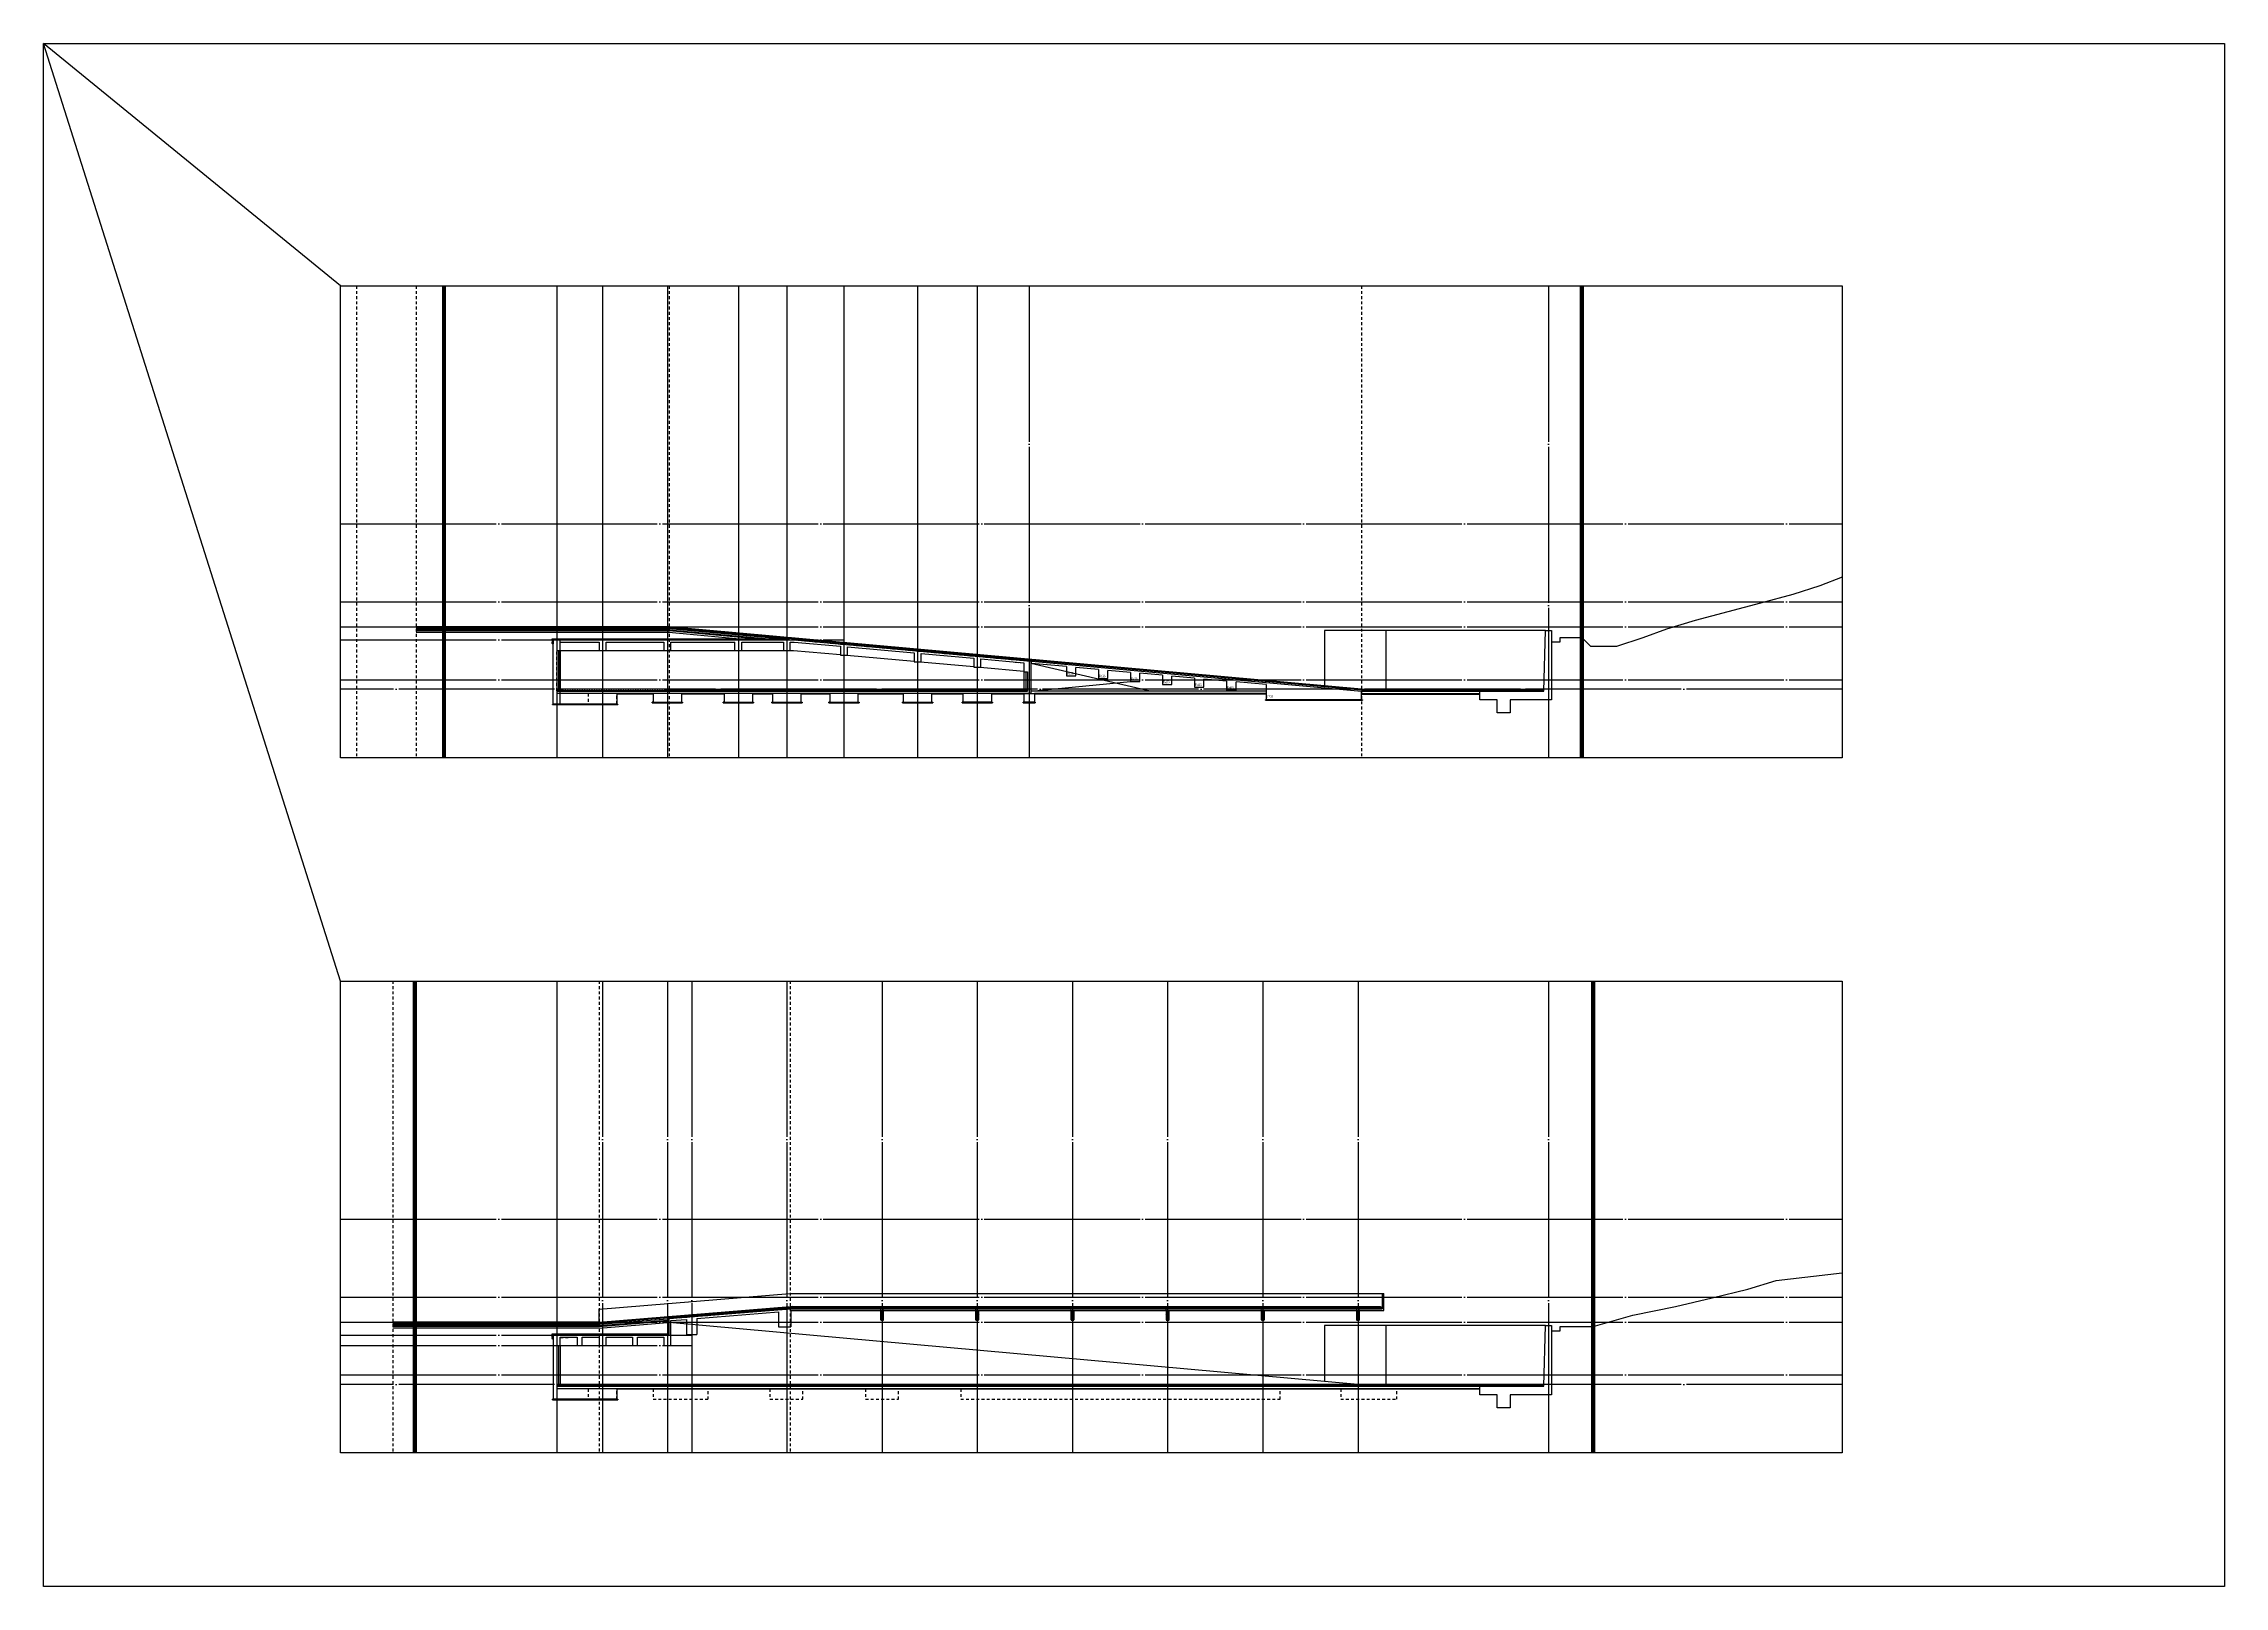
# Model space of a CAD drawing. Header units: millimetres. Extents: x -39468 to 212532, y -94717 to 83483.
import ezdxf
from ezdxf.enums import TextEntityAlignment as Align

# ---------------------------------------------------------------- set-up
doc = ezdxf.new("R2010")
doc.units = ezdxf.units.MM
doc.header["$LTSCALE"] = 300
doc.header["$MEASUREMENT"] = 0
for name, pattern in [('CEN', [62, 60, -1, 0, -1]), ('HID', [2, 1.1, -0.9]), ('STD_CENTER', [66, 60, -2, 2, -2])]:
    doc.linetypes.add(name, pattern=pattern)
doc.layers.get('0').update_dxf_attribs({"linetype": 'CONTINUOUS'})
for name, color, linetype in [('-YW_G.NAME-RC', 3, 'CONTINUOUS'), ('7FIN', 5, 'CONTINUOUS'), ('A-CEN', 1, 'CEN'), ('A-FIN-TYP1', 6, 'CONTINUOUS'), ('A-SECT-ELEV', 8, 'CONTINUOUS'), ('A-ST-AXIS-CEN', 252, 'STD_CENTER'), ('A-ST-CONC', 2, 'CONTINUOUS'), ('CEN', 1, 'CEN'), ('col-so', 253, 'CONTINUOUS'), ('CON', 2, 'CONTINUOUS'), ('HAT', 8, 'CONTINUOUS'), ('HID', 7, 'HID'), ('S-BOLT', 8, 'CONTINUOUS'), ('STEEL', 3, 'CONTINUOUS'), ('WAL', 3, 'CONTINUOUS'), ('주단면도-1$0$A-ST-CONC', 2, 'CONTINUOUS')]:
    doc.layers.add(name, color=color, linetype=linetype)
doc.layers.add('A-CLXM-STL1', color=3, linetype='CONTINUOUS', lineweight=25)
doc.layers.add('A-XXXX-NPLT', color=144, linetype='CONTINUOUS', lineweight=15, plot=False)
doc.layers.add('Defpoint', color=161, linetype='CONTINUOUS', plot=False)
doc.styles.add('돋움', font='')
doc.styles.add('맑은고딕', font='malgun.ttf')
doc.styles.get('돋움').set_extended_font_data('Dotum')

# ---------------------------------------------------------------- blocks, each defined once
blk = doc.blocks.new('*U4122')
at = {"layer": 'CEN'}
blk.add_line((0, -30), (0, 78), dxfattribs=at)
at = {"layer": 'S-BOLT'}
for p, q in [((-20, 34), (20, 34)), ((-20, 29), (-20, 34)), ((-20, 29), (20, 29)), ((-18, 48), (-18, 36)), ((15, 0), (-15, 0)), ((13, 50), (-14, 50)), ((-10, 61), (-8, 63)), ((-10, 50), (-10, 61)), ((10, 61), (-10, 61)), ((10, 60), (-10, 58)), ((10, 57), (-10, 55)), ((10, 54), (-10, 52)), ((-10, 0), (-10, 29)), ((-9, 48), (-9, 36)), ((8, 63), (-8, 63)), ((10, 61), (8, 63)), ((9, 48), (9, 36)), ((10, 50), (10, 61)), ((10, 0), (10, 29)), ((18, 48), (18, 36)), ((20, 29), (20, 34)), ((-18, -3), (-18, -3)), ((-16, -6), (-18, -3)), ((18, -3), (-18, -3)), ((-16, -6), (-16, -7)), ((-13, -10), (-16, -7)), ((-10, -12), (-13, -10)), ((-7, -13), (-10, -12)), ((-7, -13), (-6, -14)), ((-3, -14), (-6, -14)), ((-3, -14), (-3, -15)), ((-3, -15), (-2, -15)), ((-2, -15), (-1, -15)), ((-1, -15), (0, -15)), ((0, -15), (1, -15)), ((1, -15), (2, -15)), ((2, -15), (3, -15)), ((3, -14), (6, -14)), ((3, -15), (3, -14)), ((6, -14), (7, -13)), ((7, -13), (10, -12)), ((10, -12), (13, -10)), ((13, -10), (16, -7)), ((18, -3), (16, -6)), ((16, -7), (16, -6)), ((18, -3), (18, -3))]:
    blk.add_line(p, q, dxfattribs=at)
for centre, radius, start, end in [((-14, 43), 6.71, 47.89655, 132.10345), ((-14, 41), 6.71, 227.89655, 312.10345), ((-15, -3), 3.23, 90, 180), ((0, 26), 24.2, 68.21321, 111.78679), ((0, 58), 24.2, 248.21321, 291.78679), ((13, 43), 6.71, 47.89655, 132.10345), ((13, 41), 6.71, 227.89655, 312.10345), ((15, -3), 3.23, 0, 90)]:
    blk.add_arc(centre, radius, start, end, dxfattribs=at)
blk = doc.blocks.new('G$C19C03B88')
at = {"layer": 'A-CLXM-STL1'}
for p, q in [((114, 1116), (40, 1116)), ((40, 1110), (40, 1116)), ((114, 1110), (40, 1110)), ((110, 13), (430, 13)), ((110, 7), (110, 13)), ((430, 7), (110, 7)), ((120, 578), (120, 1105)), ((120, 25), (120, 555)), ((126, 1105), (126, 578)), ((126, 555), (126, 25)), ((206, 572), (131, 572)), ((206, 566), (131, 566)), ((206, 560), (131, 560)), ((131, 19), (164, 19)), ((131, 13), (164, 13)), ((164, 19), (164, 13)), ((206, 572), (206, 560)), ((408, 572), (334, 572)), ((334, 572), (334, 560)), ((408, 566), (334, 566)), ((408, 560), (334, 560)), ((408, 19), (376, 19)), ((376, 19), (376, 13)), ((408, 13), (376, 13)), ((414, 1105), (414, 578)), ((414, 555), (414, 25)), ((420, 578), (420, 1105)), ((420, 25), (420, 555)), ((425, 1116), (500, 1116)), ((425, 1110), (500, 1110)), ((430, 7), (430, 13)), ((500, 1110), (500, 1116))]:
    blk.add_line(p, q, dxfattribs=at)
at = {"layer": 'A-CLXM-STL1', "color": 252}
for p, q in [((159, 22), (136, 22)), ((136, 19), (136, 22)), ((137, 22), (137, 44)), ((137, 44), (158, 44)), ((158, 33), (137, 33)), ((137, 7), (142, 0)), ((153, 48), (142, 48)), ((142, 44), (142, 48)), ((142, 44), (142, 22)), ((145, 0), (142, 7)), ((142, 0), (153, 0)), ((150, 0), (153, 7)), ((153, 44), (153, 48)), ((153, 44), (153, 22)), ((153, 0), (158, 7)), ((158, 44), (158, 22)), ((159, 19), (159, 22)), ((381, 22), (403, 22)), ((381, 19), (381, 22)), ((382, 44), (382, 22)), ((403, 44), (382, 44)), ((382, 33), (403, 33)), ((387, 0), (382, 7)), ((387, 48), (398, 48)), ((387, 44), (387, 48)), ((387, 44), (387, 22)), ((390, 0), (387, 7)), ((398, 0), (387, 0)), ((395, 0), (398, 7)), ((397, 44), (397, 22)), ((398, 44), (398, 48)), ((403, 7), (398, 0)), ((403, 22), (403, 44)), ((403, 19), (403, 22))]:
    blk.add_line(p, q, dxfattribs=at)
at = {"layer": 'A-CLXM-STL1'}
for centre, radius, start, end in [((114, 1105), 11.5, 0, 90), ((114, 1105), 5.54, 0, 90), ((131, 578), 11.5, 180, 270), ((131, 555), 11.5, 90, 180), ((131, 25), 11.5, 180, 270), ((131, 578), 5.54, 180, 270), ((131, 555), 5.54, 90, 180), ((131, 25), 5.54, 180, 270), ((408, 578), 5.54, 270, 0), ((408, 578), 11.5, 270, 0), ((408, 555), 11.5, 0, 90), ((408, 555), 5.54, 0, 90), ((408, 25), 5.54, 270, 0), ((408, 25), 11.5, 270, 0), ((425, 1105), 11.5, 90, 180), ((425, 1105), 5.54, 90, 180)]:
    blk.add_arc(centre, radius, start, end, dxfattribs=at)
at = {"layer": 'A-XXXX-NPLT'}
for p, q in [((120, 1116), (420, 7)), ((120, 7), (420, 1116))]:
    blk.add_line(p, q, dxfattribs=at)
for points in [[(420, 578), (420, 1116), (120, 1116), (120, 578)], [(120, 555), (120, 7), (420, 7), (420, 555)]]:
    blk.add_lwpolyline(points, dxfattribs=at)
at = {"layer": 'STEEL', "color": 4}
for p, q in [((414, 577), (126, 577)), ((334, 572), (206, 572))]:
    blk.add_line(p, q, dxfattribs=at)
at = {"layer": 'S-BOLT', "yscale": 0.5666088834450002, "zscale": 0.5666088834450002}
for p, xscale in [((176, 560), 0.5666088834450002), ((364, 560), -0.5666088834450002)]:
    blk.add_blockref('*U4122', p, dxfattribs=dict(at, xscale=xscale))
at = {"layer": 'A-XXXX-NPLT', "style": '맑은고딕'}
for s, p in [('UG11F(1109X300)', (275, 617)), ('1F~4F', (275, 517))]:
    blk.add_text(s, height=50, dxfattribs=at).set_placement(p, align=Align.MIDDLE)
blk = doc.blocks.new('*U4119')
at = {"layer": 'CEN'}
blk.add_line((0, -30), (0, 78), dxfattribs=at)
at = {"layer": 'S-BOLT'}
for p, q in [((-20, 34), (20, 34)), ((-20, 29), (-20, 34)), ((-20, 29), (20, 29)), ((-18, 48), (-18, 36)), ((15, 0), (-15, 0)), ((13, 50), (-14, 50)), ((-10, 61), (-8, 63)), ((-10, 50), (-10, 61)), ((10, 61), (-10, 61)), ((10, 60), (-10, 58)), ((10, 57), (-10, 55)), ((10, 54), (-10, 52)), ((-10, 0), (-10, 29)), ((-9, 48), (-9, 36)), ((8, 63), (-8, 63)), ((10, 61), (8, 63)), ((9, 48), (9, 36)), ((10, 50), (10, 61)), ((10, 0), (10, 29)), ((18, 48), (18, 36)), ((20, 29), (20, 34)), ((-18, -3), (-18, -3)), ((-16, -6), (-18, -3)), ((18, -3), (-18, -3)), ((-16, -6), (-16, -7)), ((-13, -10), (-16, -7)), ((-10, -12), (-13, -10)), ((-7, -13), (-10, -12)), ((-7, -13), (-6, -14)), ((-3, -14), (-6, -14)), ((-3, -14), (-3, -15)), ((-3, -15), (-2, -15)), ((-2, -15), (-1, -15)), ((-1, -15), (0, -15)), ((0, -15), (1, -15)), ((1, -15), (2, -15)), ((2, -15), (3, -15)), ((3, -14), (6, -14)), ((3, -15), (3, -14)), ((6, -14), (7, -13)), ((7, -13), (10, -12)), ((10, -12), (13, -10)), ((13, -10), (16, -7)), ((18, -3), (16, -6)), ((16, -7), (16, -6)), ((18, -3), (18, -3))]:
    blk.add_line(p, q, dxfattribs=at)
for centre, radius, start, end in [((-14, 43), 6.71, 47.89655, 132.10345), ((-14, 41), 6.71, 227.89655, 312.10345), ((-15, -3), 3.23, 90, 180), ((0, 26), 24.2, 68.21321, 111.78679), ((0, 58), 24.2, 248.21321, 291.78679), ((13, 43), 6.71, 47.89655, 132.10345), ((13, 41), 6.71, 227.89655, 312.10345), ((15, -3), 3.23, 0, 90)]:
    blk.add_arc(centre, radius, start, end, dxfattribs=at)
blk = doc.blocks.new('G$C41B0D466')
at = {"layer": 'A-CLXM-STL1'}
for p, q in [((97, 1116), (23, 1116)), ((23, 1110), (23, 1116)), ((97, 1110), (23, 1110)), ((93, 13), (413, 13)), ((93, 7), (93, 13)), ((413, 7), (93, 7)), ((103, 578), (103, 1105)), ((103, 25), (103, 555)), ((109, 1105), (109, 578)), ((109, 555), (109, 25)), ((189, 572), (114, 572)), ((189, 566), (114, 566)), ((189, 560), (114, 560)), ((114, 19), (146, 19)), ((114, 13), (146, 13)), ((146, 19), (146, 13)), ((189, 572), (189, 560)), ((391, 572), (317, 572)), ((317, 572), (317, 560)), ((391, 566), (317, 566)), ((391, 560), (317, 560)), ((391, 19), (359, 19)), ((359, 19), (359, 13)), ((391, 13), (359, 13)), ((397, 1105), (397, 578)), ((397, 555), (397, 25)), ((403, 578), (403, 1105)), ((403, 25), (403, 555)), ((408, 1116), (483, 1116)), ((408, 1110), (483, 1110)), ((413, 7), (413, 13)), ((483, 1110), (483, 1116))]:
    blk.add_line(p, q, dxfattribs=at)
at = {"layer": 'A-CLXM-STL1', "color": 252}
for p, q in [((141, 22), (119, 22)), ((119, 19), (119, 22)), ((120, 22), (120, 44)), ((120, 44), (140, 44)), ((140, 33), (120, 33)), ((120, 7), (125, 0)), ((136, 48), (125, 48)), ((125, 44), (125, 48)), ((125, 44), (125, 22)), ((128, 0), (125, 7)), ((125, 0), (135, 0)), ((133, 0), (135, 7)), ((135, 44), (135, 22)), ((135, 0), (141, 7)), ((136, 44), (136, 48)), ((140, 44), (140, 22)), ((141, 19), (141, 22)), ((364, 22), (386, 22)), ((364, 19), (364, 22)), ((370, 0), (364, 7)), ((365, 44), (365, 22)), ((385, 44), (365, 44)), ((365, 33), (385, 33)), ((369, 48), (381, 48)), ((369, 44), (369, 48)), ((370, 44), (370, 22)), ((372, 0), (370, 7)), ((380, 0), (370, 0)), ((378, 0), (380, 7)), ((380, 44), (380, 22)), ((386, 7), (380, 0)), ((381, 44), (381, 48)), ((385, 22), (385, 44)), ((386, 19), (386, 22))]:
    blk.add_line(p, q, dxfattribs=at)
at = {"layer": 'A-CLXM-STL1'}
for centre, radius, start, end in [((97, 1105), 11.5, 0, 90), ((97, 1105), 5.54, 0, 90), ((114, 578), 11.5, 180, 270), ((114, 555), 11.5, 90, 180), ((114, 25), 11.5, 180, 270), ((114, 578), 5.54, 180, 270), ((114, 555), 5.54, 90, 180), ((114, 25), 5.54, 180, 270), ((391, 578), 5.54, 270, 0), ((391, 578), 11.5, 270, 0), ((391, 555), 11.5, 0, 90), ((391, 555), 5.54, 0, 90), ((391, 25), 5.54, 270, 0), ((391, 25), 11.5, 270, 0), ((408, 1105), 11.5, 90, 180), ((408, 1105), 5.54, 90, 180)]:
    blk.add_arc(centre, radius, start, end, dxfattribs=at)
at = {"layer": 'A-XXXX-NPLT'}
for p, q in [((103, 1116), (403, 7)), ((103, 7), (403, 1116))]:
    blk.add_line(p, q, dxfattribs=at)
for points in [[(403, 578), (403, 1116), (103, 1116), (103, 578)], [(103, 555), (103, 7), (403, 7), (403, 555)]]:
    blk.add_lwpolyline(points, dxfattribs=at)
at = {"layer": 'STEEL', "color": 4}
for p, q in [((397, 577), (109, 577)), ((317, 572), (189, 572))]:
    blk.add_line(p, q, dxfattribs=at)
at = {"layer": 'S-BOLT', "yscale": 0.5666088834450002, "zscale": 0.5666088834450002}
for p, xscale in [((159, 560), 0.5666088834450002), ((347, 560), -0.5666088834450002)]:
    blk.add_blockref('*U4119', p, dxfattribs=dict(at, xscale=xscale))
at = {"layer": 'A-XXXX-NPLT', "style": '맑은고딕'}
for s, p in [('UG11(1109X300)', (257, 617)), ('1F~4F', (257, 517))]:
    blk.add_text(s, height=50, dxfattribs=at).set_placement(p, align=Align.MIDDLE)

msp = doc.modelspace()

# ---------------------------------------------------------------- hatches: boundary and pattern name
at = {"layer": 'HAT', "transparency": 33554687}
h = msp.add_hatch(dxfattribs=at)
h.set_pattern_fill('ANSI31', color=256, scale=30, angle=180)
h.set_pattern_definition([(45, (-293721.972, -238693.99), (-21.2132034, 21.2132034), [])])
h.paths.add_polyline_path([(19289, 14600), (19389, 14600), (19389, 14550), (19289, 14550)])
h.paths.add_polyline_path([(19289, 14550), (19389, 14550), (19389, 14490), (19289, 14490)])
h.paths.add_polyline_path([(19289, 14490), (19389, 14490), (19389, 14430), (19289, 14430)])
h.paths.add_polyline_path([(19289, 14430), (19389, 14430), (19389, 14370), (19289, 14370)])
h.paths.add_polyline_path([(19289, 14370), (19389, 14370), (19389, 14310), (19289, 14310)])
h.paths.add_polyline_path([(19289, 14620), (19389, 14620), (19389, 14600), (19289, 14600)])
h = msp.add_hatch(dxfattribs=at)
h.set_pattern_fill('ANSI31', color=256, scale=30, angle=180)
h.set_pattern_definition([(45, (-280371.972, -318552.076), (-21.2132034, 21.2132034), [])])
h.paths.add_polyline_path([(32639, -65258), (32739, -65258), (32739, -65308), (32639, -65308)])
h.paths.add_polyline_path([(32639, -65308), (32739, -65308), (32739, -65368), (32639, -65368)])
h.paths.add_polyline_path([(32639, -65368), (32739, -65368), (32739, -65428), (32639, -65428)])
h.paths.add_polyline_path([(32639, -65428), (32739, -65428), (32739, -65488), (32639, -65488)])
h.paths.add_polyline_path([(32639, -65488), (32739, -65488), (32739, -65548), (32639, -65548)])
h.paths.add_polyline_path([(32639, -63954), (32739, -63954), (32739, -65258), (32639, -65258)])
h = msp.add_hatch(dxfattribs=at)
h.set_pattern_fill('ANSI31', color=256, scale=30, angle=180)
h.set_pattern_definition([(45, (-293721.972, -318992.076), (-21.2132034, 21.2132034), [])])
h.paths.add_polyline_path([(19289, -65698), (19389, -65698), (19389, -65748), (19289, -65748)])
h.paths.add_polyline_path([(19289, -65748), (19389, -65748), (19389, -65808), (19289, -65808)])
h.paths.add_polyline_path([(19289, -65808), (19389, -65808), (19389, -65868), (19289, -65868)])
h.paths.add_polyline_path([(19289, -65868), (19389, -65868), (19389, -65928), (19289, -65928)])
h.paths.add_polyline_path([(19289, -65928), (19389, -65928), (19389, -65988), (19289, -65988)])
h.paths.add_polyline_path([(19289, -65678), (19389, -65678), (19389, -65698), (19289, -65698)])

# ---------------------------------------------------------------- linework, layer by layer
for p, q in [((32019, 15950), (32519, 16100)), ((32519, 15950), (32019, 16100)), ((115419, 8750), (115919, 8900)), ((115919, 8750), (115419, 8900)), ((47119, -62548), (47619, -62398)), ((47619, -62548), (47119, -62398)), ((23919, -64348), (24419, -64198)), ((24419, -64348), (23919, -64198)), ((32639, -63954), (32769, -63954)), ((32669, -63801), (32769, -63793)), ((32769, -63793), (32669, -63952)), ((32769, -63954), (32669, -63801)), ((139592, -64698), (144192, -63398)), ((115419, -71548), (115919, -71398)), ((115919, -71548), (115419, -71398))]:
    msp.add_line(p, q)
for points in [[(138265, 14900), (139281, 13900), (142309, 13900), (145359, 14900), (148089, 15900), (151419, 16900), (155189, 17900), (158949, 18900), (162719, 19900), (165809, 20900), (168399, 21900)], [(134784, 14400), (135784, 14400), (135784, 14900), (138265, 14900)], [(139592, -64698), (144192, -63398), (149112, -62398), (153352, -61398), (157462, -60398), (160742, -59398), (168376, -58505)], [(24719, -64198), (896, -64198)], [(134784, -65198), (135784, -65198), (135784, -64698), (139592, -64698)]]:
    msp.add_lwpolyline(points)
for points in [[(32019, 16100), (32519, 16100), (32519, 15950), (32019, 15950)], [(74669, 12133), (74619, 12137), (74619, 11881), (74669, 11882)], [(115419, 8900), (115919, 8900), (115919, 8750), (115419, 8750)], [(47119, -62398), (47619, -62398), (47619, -62548), (47119, -62548)], [(23919, -64198), (24419, -64198), (24419, -64348), (23919, -64348)], [(115419, -71398), (115919, -71398), (115919, -71548), (115419, -71548)]]:
    msp.add_lwpolyline(points, close=True)
at = {"layer": '7FIN'}
for points in [[(74219, 8713), (74215, 8705), (74108, 8705), (74068, 8775), (73975, 8775), (73935, 8705), (73828, 8705), (73788, 8775), (73695, 8775), (73655, 8705), (73548, 8705), (73508, 8775), (73415, 8775), (73375, 8705), (73268, 8705), (73228, 8775), (73135, 8775), (73095, 8705), (72988, 8705), (72948, 8775), (72855, 8775), (72815, 8705), (72708, 8705), (72668, 8775), (72575, 8775), (72535, 8705), (72428, 8705), (72388, 8775), (72295, 8775), (72255, 8705), (72148, 8705), (72108, 8775), (72015, 8775), (71975, 8705), (71868, 8705), (71828, 8775), (71735, 8775), (71695, 8705), (71588, 8705), (71548, 8775), (71455, 8775), (71415, 8705), (71308, 8705), (71268, 8775), (71175, 8775), (71135, 8705), (71028, 8705), (70988, 8775), (70895, 8775), (70855, 8705), (70748, 8705), (70708, 8775), (70615, 8775), (70575, 8705), (70468, 8705), (70428, 8775), (70335, 8775), (70295, 8705), (70188, 8705), (70148, 8775), (70055, 8775), (70015, 8705), (69908, 8705), (69868, 8775), (69775, 8775), (69735, 8705), (69628, 8705), (69588, 8775), (69495, 8775), (69455, 8705), (69348, 8705), (69308, 8775), (69215, 8775), (69175, 8705), (69068, 8705), (69028, 8775), (68935, 8775), (68895, 8705), (68788, 8705), (68748, 8775), (68655, 8775), (68615, 8705), (68508, 8705), (68468, 8775), (68375, 8775), (68335, 8705), (68228, 8705), (68188, 8775), (68095, 8775), (68055, 8705), (67948, 8705), (67908, 8775), (67815, 8775), (67775, 8705), (67668, 8705), (67628, 8775), (67535, 8775), (67495, 8705), (67388, 8705), (67348, 8775), (67255, 8775), (67215, 8705), (67108, 8705), (67068, 8775), (66975, 8775), (66935, 8705), (66828, 8705), (66788, 8775), (66695, 8775), (66655, 8705), (66548, 8705), (66508, 8775), (66415, 8775), (66375, 8705), (66268, 8705), (66228, 8775), (66135, 8775), (66095, 8705), (65988, 8705), (65948, 8775), (65855, 8775), (65815, 8705), (65708, 8705), (65668, 8775), (65575, 8775), (65535, 8705), (65428, 8705), (65388, 8775), (65295, 8775), (65255, 8705), (65148, 8705), (65108, 8775), (65015, 8775), (64975, 8705), (64868, 8705), (64828, 8775), (64735, 8775), (64695, 8705), (64588, 8705), (64548, 8775), (64455, 8775), (64415, 8705), (64308, 8705), (64268, 8775), (64175, 8775), (64135, 8705), (64028, 8705), (63988, 8775), (63895, 8775), (63855, 8705), (63748, 8705), (63708, 8775), (63615, 8775), (63575, 8705), (63468, 8705), (63428, 8775), (63335, 8775), (63295, 8705), (63188, 8705), (63148, 8775), (63055, 8775), (63015, 8705), (62908, 8705), (62868, 8775), (62775, 8775), (62735, 8705), (62628, 8705), (62588, 8775), (62495, 8775), (62455, 8705), (62348, 8705), (62308, 8775), (62215, 8775), (62175, 8705), (62068, 8705), (62028, 8775), (61935, 8775), (61895, 8705), (61788, 8705), (61748, 8775), (61655, 8775), (61615, 8705), (61508, 8705), (61468, 8775), (61375, 8775), (61335, 8705), (61228, 8705), (61188, 8775), (61095, 8775), (61055, 8705), (60948, 8705), (60908, 8775), (60815, 8775), (60775, 8705), (60668, 8705), (60628, 8775), (60535, 8775), (60495, 8705), (60388, 8705), (60348, 8775), (60255, 8775), (60215, 8705), (60108, 8705), (60068, 8775), (59975, 8775), (59935, 8705), (59828, 8705), (59788, 8775), (59695, 8775), (59655, 8705), (59548, 8705), (59508, 8775), (59415, 8775), (59375, 8705), (59268, 8705), (59228, 8775), (59135, 8775), (59095, 8705), (58988, 8705), (58948, 8775), (58855, 8775), (58815, 8705), (58708, 8705), (58668, 8775), (58575, 8775), (58535, 8705), (58428, 8705), (58388, 8775), (58295, 8775), (58255, 8705), (58148, 8705), (58108, 8775), (58015, 8775), (57975, 8705), (57868, 8705), (57828, 8775), (57735, 8775), (57695, 8705), (57588, 8705), (57548, 8775), (57455, 8775), (57415, 8705), (57308, 8705), (57268, 8775), (57175, 8775), (57135, 8705), (57028, 8705), (56988, 8775), (56895, 8775), (56855, 8705), (56748, 8705), (56708, 8775), (56615, 8775), (56575, 8705), (56468, 8705), (56428, 8775), (56335, 8775), (56295, 8705), (56188, 8705), (56148, 8775), (56055, 8775), (56015, 8705), (55908, 8705), (55868, 8775), (55775, 8775), (55735, 8705), (55628, 8705), (55588, 8775), (55495, 8775), (55455, 8705), (55348, 8705), (55308, 8775), (55215, 8775), (55175, 8705), (55068, 8705), (55028, 8775), (54935, 8775), (54895, 8705), (54788, 8705), (54748, 8775), (54655, 8775), (54615, 8705), (54508, 8705), (54468, 8775), (54375, 8775), (54335, 8705), (54228, 8705), (54188, 8775), (54095, 8775), (54055, 8705), (53948, 8705), (53908, 8775), (53815, 8775), (53775, 8705), (53668, 8705), (53628, 8775), (53535, 8775), (53495, 8705), (53388, 8705), (53348, 8775), (53255, 8775), (53215, 8705), (53108, 8705), (53068, 8775), (52975, 8775), (52935, 8705), (52828, 8705), (52788, 8775), (52695, 8775), (52655, 8705), (52548, 8705), (52508, 8775), (52415, 8775), (52375, 8705), (52268, 8705), (52228, 8775), (52135, 8775), (52095, 8705), (51988, 8705), (51948, 8775), (51855, 8775), (51815, 8705), (51708, 8705), (51668, 8775), (51575, 8775), (51535, 8705), (51428, 8705), (51388, 8775), (51295, 8775), (51255, 8705), (51148, 8705), (51108, 8775), (51015, 8775), (50975, 8705), (50868, 8705), (50828, 8775), (50735, 8775), (50695, 8705), (50588, 8705), (50548, 8775), (50455, 8775), (50415, 8705), (50308, 8705), (50268, 8775), (50175, 8775), (50135, 8705), (50028, 8705), (49988, 8775), (49895, 8775), (49855, 8705), (49748, 8705), (49708, 8775), (49615, 8775), (49575, 8705), (49468, 8705), (49428, 8775), (49335, 8775), (49295, 8705), (49188, 8705), (49148, 8775), (49055, 8775), (49015, 8705), (48908, 8705), (48868, 8775), (48775, 8775), (48735, 8705), (48628, 8705), (48588, 8775), (48495, 8775), (48455, 8705), (48348, 8705), (48308, 8775), (48215, 8775), (48175, 8705), (48068, 8705), (48028, 8775), (47935, 8775), (47895, 8705), (47788, 8705), (47748, 8775), (47655, 8775), (47615, 8705), (47508, 8705), (47468, 8775), (47375, 8775), (47335, 8705), (47231, 8705), (47186, 8775), (47093, 8775), (47054, 8705), (46946, 8705), (46906, 8775), (46813, 8775), (46773, 8705), (46666, 8705), (46626, 8775), (46533, 8775), (46493, 8705), (46386, 8705), (46346, 8775), (46253, 8775), (46214, 8705), (46106, 8705), (46066, 8775), (45973, 8775), (45934, 8705), (45826, 8705), (45786, 8775), (45693, 8775), (45653, 8705), (45546, 8705), (45506, 8775), (45413, 8775), (45373, 8705), (45266, 8705), (45226, 8775), (45133, 8775), (45094, 8705), (44986, 8705), (44946, 8775), (44853, 8775), (44814, 8705), (44706, 8705), (44666, 8775), (44573, 8775), (44533, 8705), (44426, 8705), (44386, 8775), (44293, 8775), (44253, 8705), (44146, 8705), (44106, 8775), (44013, 8775), (43974, 8705), (43866, 8705), (43826, 8775), (43733, 8775), (43694, 8705), (43586, 8705), (43546, 8775), (43453, 8775), (43413, 8705), (43306, 8705), (43266, 8775), (43173, 8775), (43133, 8705), (43026, 8705), (42986, 8775), (42893, 8775), (42854, 8705), (42746, 8705), (42706, 8775), (42613, 8775), (42574, 8705), (42466, 8705), (42426, 8775), (42333, 8775), (42293, 8705), (42186, 8705), (42146, 8775), (42053, 8775), (42013, 8705), (41906, 8705), (41866, 8775), (41773, 8775), (41734, 8705), (41626, 8705), (41586, 8775), (41493, 8775), (41454, 8705), (41346, 8705), (41306, 8775), (41213, 8775), (41173, 8705), (41066, 8705), (41026, 8775), (40933, 8775), (40893, 8705), (40786, 8705), (40746, 8775), (40653, 8775), (40614, 8705), (40506, 8705), (40466, 8775), (40373, 8775), (40334, 8705), (40226, 8705), (40186, 8775), (40093, 8775), (40053, 8705), (39946, 8705), (39906, 8775), (39813, 8775), (39773, 8705), (39666, 8705), (39626, 8775), (39533, 8775), (39494, 8705), (39386, 8705), (39346, 8775), (39253, 8775), (39214, 8705), (39106, 8705), (39066, 8775), (38973, 8775), (38933, 8705), (38826, 8705), (38786, 8775), (38693, 8775), (38653, 8705), (38546, 8705), (38506, 8775), (38413, 8775), (38374, 8705), (38266, 8705), (38226, 8775), (38133, 8775), (38094, 8705), (37986, 8705), (37946, 8775), (37853, 8775), (37813, 8705), (37706, 8705), (37666, 8775), (37573, 8775), (37533, 8705), (37426, 8705), (37386, 8775), (37293, 8775), (37254, 8705), (37146, 8705), (37106, 8775), (37013, 8775), (36974, 8705), (36866, 8705), (36826, 8775), (36733, 8775), (36693, 8705), (36586, 8705), (36546, 8775), (36453, 8775), (36413, 8705), (36306, 8705), (36266, 8775), (36173, 8775), (36134, 8705), (36026, 8705), (35986, 8775), (35893, 8775), (35854, 8705), (35746, 8705), (35706, 8775), (35613, 8775), (35573, 8705), (35466, 8705), (35426, 8775), (35333, 8775), (35293, 8705), (35186, 8705), (35146, 8775), (35053, 8775), (35014, 8705), (34906, 8705), (34866, 8775), (34773, 8775), (34734, 8705), (34626, 8705), (34586, 8775), (34493, 8775), (34453, 8705), (34346, 8705), (34306, 8775), (34213, 8775), (34173, 8705), (34066, 8705), (34026, 8775), (33933, 8775), (33893, 8705), (33786, 8705), (33746, 8775), (33653, 8775), (33614, 8705), (33506, 8705), (33466, 8775), (33373, 8775), (33333, 8705), (33226, 8705), (33186, 8775), (33093, 8775), (33053, 8705), (32946, 8705), (32906, 8775), (32813, 8775), (32773, 8705), (32666, 8705), (32626, 8775), (32533, 8775), (32494, 8705), (32386, 8705), (32346, 8775), (32253, 8775), (32213, 8705), (32106, 8705), (32066, 8775), (31973, 8775), (31933, 8705), (31826, 8705), (31786, 8775), (31693, 8775), (31653, 8705), (31546, 8705), (31506, 8775), (31413, 8775), (31374, 8705), (31266, 8705), (31226, 8775), (31133, 8775), (31093, 8705), (30986, 8705), (30946, 8775), (30853, 8775), (30813, 8705), (30706, 8705), (30666, 8775), (30573, 8775), (30533, 8705), (30426, 8705), (30386, 8775), (30293, 8775), (30254, 8705), (30146, 8705), (30106, 8775), (30013, 8775), (29973, 8705), (29866, 8705), (29826, 8775), (29733, 8775), (29693, 8705), (29586, 8705), (29546, 8775), (29453, 8775), (29413, 8705), (29306, 8705), (29266, 8775), (29173, 8775), (29134, 8705), (29026, 8705), (28986, 8775), (28893, 8775), (28853, 8705), (28746, 8705), (28706, 8775), (28613, 8775), (28573, 8705), (28466, 8705), (28426, 8775), (28333, 8775), (28293, 8705), (28186, 8705), (28146, 8775), (28053, 8775), (28014, 8705), (27906, 8705), (27866, 8775), (27773, 8775), (27733, 8705), (27626, 8705), (27586, 8775), (27493, 8775), (27453, 8705), (27346, 8705), (27306, 8775), (27213, 8775), (27173, 8705), (27066, 8705), (27026, 8775), (26933, 8775), (26894, 8705), (26786, 8705), (26746, 8775), (26653, 8775), (26613, 8705), (26506, 8705), (26466, 8775), (26373, 8775), (26333, 8705), (26226, 8705), (26186, 8775), (26093, 8775), (26053, 8705), (25946, 8705), (25906, 8775), (25813, 8775), (25774, 8705), (25666, 8705), (25626, 8775), (25533, 8775), (25493, 8705), (25386, 8705), (25346, 8775), (25253, 8775), (25213, 8705), (25106, 8705), (25066, 8775), (24973, 8775), (24933, 8705), (24826, 8705), (24786, 8775), (24693, 8775), (24654, 8705), (24546, 8705), (24506, 8775), (24413, 8775), (24373, 8705), (24266, 8705), (24226, 8775), (24133, 8775), (24093, 8705), (23986, 8705), (23946, 8775), (23853, 8775), (23813, 8705), (23706, 8705), (23666, 8775), (23573, 8775), (23534, 8705), (23426, 8705), (23386, 8775), (23293, 8775), (23253, 8705), (23146, 8705), (23106, 8775), (23013, 8775), (22973, 8705), (22866, 8705), (22826, 8775), (22733, 8775), (22693, 8705), (22586, 8705), (22546, 8775), (22453, 8775), (22414, 8705), (22306, 8705), (22266, 8775), (22173, 8775), (22133, 8705), (22026, 8705), (21986, 8775), (21893, 8775), (21854, 8705), (21746, 8705), (21706, 8775), (21613, 8775), (21573, 8705), (21466, 8705), (21426, 8775), (21333, 8775), (21293, 8705), (21186, 8705), (21146, 8775), (21053, 8775), (21013, 8705), (20906, 8705), (20866, 8775), (20773, 8775), (20734, 8705), (20626, 8705), (20586, 8775), (20493, 8775), (20453, 8705), (20346, 8705), (20306, 8775), (20213, 8775), (20173, 8705), (20066, 8705), (20026, 8775), (19933, 8775), (19893, 8705), (19819, 8705)], [(74219, 8701), (74219, 8700), (74104, 8700), (74064, 8770), (73979, 8770), (73939, 8700), (73824, 8700), (73784, 8770), (73699, 8770), (73659, 8700), (73544, 8700), (73504, 8770), (73419, 8770), (73379, 8700), (73264, 8700), (73224, 8770), (73139, 8770), (73099, 8700), (72984, 8700), (72944, 8770), (72859, 8770), (72819, 8700), (72704, 8700), (72664, 8770), (72579, 8770), (72539, 8700), (72424, 8700), (72384, 8770), (72299, 8770), (72259, 8700), (72144, 8700), (72104, 8770), (72019, 8770), (71979, 8700), (71864, 8700), (71824, 8770), (71739, 8770), (71699, 8700), (71584, 8700), (71544, 8770), (71459, 8770), (71419, 8700), (71304, 8700), (71264, 8770), (71179, 8770), (71139, 8700), (71024, 8700), (70984, 8770), (70899, 8770), (70859, 8700), (70744, 8700), (70704, 8770), (70619, 8770), (70579, 8700), (70464, 8700), (70424, 8770), (70339, 8770), (70299, 8700), (70184, 8700), (70144, 8770), (70059, 8770), (70019, 8700), (69904, 8700), (69864, 8770), (69779, 8770), (69739, 8700), (69624, 8700), (69584, 8770), (69499, 8770), (69459, 8700), (69344, 8700), (69304, 8770), (69219, 8770), (69179, 8700), (69064, 8700), (69024, 8770), (68939, 8770), (68899, 8700), (68784, 8700), (68744, 8770), (68659, 8770), (68619, 8700), (68504, 8700), (68464, 8770), (68379, 8770), (68339, 8700), (68224, 8700), (68184, 8770), (68099, 8770), (68059, 8700), (67944, 8700), (67904, 8770), (67819, 8770), (67779, 8700), (67664, 8700), (67624, 8770), (67539, 8770), (67499, 8700), (67384, 8700), (67344, 8770), (67259, 8770), (67219, 8700), (67104, 8700), (67064, 8770), (66979, 8770), (66939, 8700), (66824, 8700), (66784, 8770), (66699, 8770), (66659, 8700), (66544, 8700), (66504, 8770), (66419, 8770), (66379, 8700), (66264, 8700), (66224, 8770), (66139, 8770), (66099, 8700), (65984, 8700), (65944, 8770), (65859, 8770), (65819, 8700), (65704, 8700), (65664, 8770), (65579, 8770), (65539, 8700), (65424, 8700), (65384, 8770), (65299, 8770), (65259, 8700), (65144, 8700), (65104, 8770), (65019, 8770), (64979, 8700), (64864, 8700), (64824, 8770), (64739, 8770), (64699, 8700), (64584, 8700), (64544, 8770), (64459, 8770), (64419, 8700), (64304, 8700), (64264, 8770), (64179, 8770), (64139, 8700), (64024, 8700), (63984, 8770), (63899, 8770), (63859, 8700), (63744, 8700), (63704, 8770), (63619, 8770), (63579, 8700), (63464, 8700), (63424, 8770), (63339, 8770), (63299, 8700), (63184, 8700), (63144, 8770), (63059, 8770), (63019, 8700), (62904, 8700), (62864, 8770), (62779, 8770), (62739, 8700), (62624, 8700), (62584, 8770), (62499, 8770), (62459, 8700), (62344, 8700), (62304, 8770), (62219, 8770), (62179, 8700), (62064, 8700), (62024, 8770), (61939, 8770), (61899, 8700), (61784, 8700), (61744, 8770), (61659, 8770), (61619, 8700), (61504, 8700), (61464, 8770), (61379, 8770), (61339, 8700), (61224, 8700), (61184, 8770), (61099, 8770), (61059, 8700), (60944, 8700), (60904, 8770), (60819, 8770), (60779, 8700), (60664, 8700), (60624, 8770), (60539, 8770), (60499, 8700), (60384, 8700), (60344, 8770), (60259, 8770), (60219, 8700), (60104, 8700), (60064, 8770), (59979, 8770), (59939, 8700), (59824, 8700), (59784, 8770), (59699, 8770), (59659, 8700), (59544, 8700), (59504, 8770), (59419, 8770), (59379, 8700), (59264, 8700), (59224, 8770), (59139, 8770), (59099, 8700), (58984, 8700), (58944, 8770), (58859, 8770), (58819, 8700), (58704, 8700), (58664, 8770), (58579, 8770), (58539, 8700), (58424, 8700), (58384, 8770), (58299, 8770), (58259, 8700), (58144, 8700), (58104, 8770), (58019, 8770), (57979, 8700), (57864, 8700), (57824, 8770), (57739, 8770), (57699, 8700), (57584, 8700), (57544, 8770), (57459, 8770), (57419, 8700), (57304, 8700), (57264, 8770), (57179, 8770), (57139, 8700), (57024, 8700), (56984, 8770), (56899, 8770), (56859, 8700), (56744, 8700), (56704, 8770), (56619, 8770), (56579, 8700), (56464, 8700), (56424, 8770), (56339, 8770), (56299, 8700), (56184, 8700), (56144, 8770), (56059, 8770), (56019, 8700), (55904, 8700), (55864, 8770), (55779, 8770), (55739, 8700), (55624, 8700), (55584, 8770), (55499, 8770), (55459, 8700), (55344, 8700), (55304, 8770), (55219, 8770), (55179, 8700), (55064, 8700), (55024, 8770), (54939, 8770), (54899, 8700), (54784, 8700), (54744, 8770), (54659, 8770), (54619, 8700), (54504, 8700), (54464, 8770), (54379, 8770), (54339, 8700), (54224, 8700), (54184, 8770), (54099, 8770), (54059, 8700), (53944, 8700), (53904, 8770), (53819, 8770), (53779, 8700), (53664, 8700), (53624, 8770), (53539, 8770), (53499, 8700), (53384, 8700), (53344, 8770), (53259, 8770), (53219, 8700), (53104, 8700), (53064, 8770), (52979, 8770), (52939, 8700), (52824, 8700), (52784, 8770), (52699, 8770), (52659, 8700), (52544, 8700), (52504, 8770), (52419, 8770), (52379, 8700), (52264, 8700), (52224, 8770), (52139, 8770), (52099, 8700), (51984, 8700), (51944, 8770), (51859, 8770), (51819, 8700), (51704, 8700), (51664, 8770), (51579, 8770), (51539, 8700), (51424, 8700), (51384, 8770), (51299, 8770), (51259, 8700), (51144, 8700), (51104, 8770), (51019, 8770), (50979, 8700), (50864, 8700), (50824, 8770), (50739, 8770), (50699, 8700), (50584, 8700), (50544, 8770), (50459, 8770), (50419, 8700), (50304, 8700), (50264, 8770), (50179, 8770), (50139, 8700), (50024, 8700), (49984, 8770), (49899, 8770), (49859, 8700), (49744, 8700), (49704, 8770), (49619, 8770), (49579, 8700), (49464, 8700), (49424, 8770), (49339, 8770), (49299, 8700), (49184, 8700), (49144, 8770), (49059, 8770), (49019, 8700), (48904, 8700), (48864, 8770), (48779, 8770), (48739, 8700), (48624, 8700), (48584, 8770), (48499, 8770), (48459, 8700), (48344, 8700), (48304, 8770), (48219, 8770), (48179, 8700), (48064, 8700), (48024, 8770), (47939, 8770), (47899, 8700), (47784, 8700), (47744, 8770), (47659, 8770), (47619, 8700), (47504, 8700), (47464, 8770), (47379, 8770), (47339, 8700), (47224, 8700), (47182, 8770), (47097, 8770), (47057, 8700), (46942, 8700), (46902, 8770), (46817, 8770), (46777, 8700), (46662, 8700), (46622, 8770), (46537, 8770), (46497, 8700), (46382, 8700), (46342, 8770), (46257, 8770), (46217, 8700), (46102, 8700), (46062, 8770), (45977, 8770), (45937, 8700), (45822, 8700), (45782, 8770), (45697, 8770), (45657, 8700), (45542, 8700), (45502, 8770), (45417, 8770), (45377, 8700), (45262, 8700), (45222, 8770), (45137, 8770), (45097, 8700), (44982, 8700), (44942, 8770), (44857, 8770), (44817, 8700), (44702, 8700), (44662, 8770), (44577, 8770), (44537, 8700), (44422, 8700), (44382, 8770), (44297, 8770), (44257, 8700), (44142, 8700), (44102, 8770), (44017, 8770), (43977, 8700), (43862, 8700), (43822, 8770), (43737, 8770), (43697, 8700), (43582, 8700), (43542, 8770), (43457, 8770), (43417, 8700), (43302, 8700), (43262, 8770), (43177, 8770), (43137, 8700), (43022, 8700), (42982, 8770), (42897, 8770), (42857, 8700), (42742, 8700), (42702, 8770), (42617, 8770), (42577, 8700), (42462, 8700), (42422, 8770), (42337, 8770), (42297, 8700), (42182, 8700), (42142, 8770), (42057, 8770), (42017, 8700), (41902, 8700), (41862, 8770), (41777, 8770), (41737, 8700), (41622, 8700), (41582, 8770), (41497, 8770), (41457, 8700), (41342, 8700), (41302, 8770), (41217, 8770), (41177, 8700), (41062, 8700), (41022, 8770), (40937, 8770), (40897, 8700), (40782, 8700), (40742, 8770), (40657, 8770), (40617, 8700), (40502, 8700), (40462, 8770), (40377, 8770), (40337, 8700), (40222, 8700), (40182, 8770), (40097, 8770), (40057, 8700), (39942, 8700), (39902, 8770), (39817, 8770), (39777, 8700), (39662, 8700), (39622, 8770), (39537, 8770), (39497, 8700), (39382, 8700), (39342, 8770), (39257, 8770), (39217, 8700), (39102, 8700), (39062, 8770), (38977, 8770), (38937, 8700), (38822, 8700), (38782, 8770), (38697, 8770), (38657, 8700), (38542, 8700), (38502, 8770), (38417, 8770), (38377, 8700), (38262, 8700), (38222, 8770), (38137, 8770), (38097, 8700), (37982, 8700), (37942, 8770), (37857, 8770), (37817, 8700), (37702, 8700), (37662, 8770), (37577, 8770), (37537, 8700), (37422, 8700), (37382, 8770), (37297, 8770), (37257, 8700), (37142, 8700), (37102, 8770), (37017, 8770), (36977, 8700), (36862, 8700), (36822, 8770), (36737, 8770), (36697, 8700), (36582, 8700), (36542, 8770), (36457, 8770), (36417, 8700), (36302, 8700), (36262, 8770), (36177, 8770), (36137, 8700), (36022, 8700), (35982, 8770), (35897, 8770), (35857, 8700), (35742, 8700), (35702, 8770), (35617, 8770), (35577, 8700), (35462, 8700), (35422, 8770), (35337, 8770), (35297, 8700), (35182, 8700), (35142, 8770), (35057, 8770), (35017, 8700), (34902, 8700), (34862, 8770), (34777, 8770), (34737, 8700), (34622, 8700), (34582, 8770), (34497, 8770), (34457, 8700), (34342, 8700), (34302, 8770), (34217, 8770), (34177, 8700), (34062, 8700), (34022, 8770), (33937, 8770), (33897, 8700), (33782, 8700), (33742, 8770), (33657, 8770), (33617, 8700), (33502, 8700), (33462, 8770), (33377, 8770), (33337, 8700), (33222, 8700), (33182, 8770), (33097, 8770), (33057, 8700), (32942, 8700), (32902, 8770), (32817, 8770), (32777, 8700), (32662, 8700), (32622, 8770), (32537, 8770), (32497, 8700), (32382, 8700), (32342, 8770), (32257, 8770), (32217, 8700), (32102, 8700), (32062, 8770), (31977, 8770), (31937, 8700), (31822, 8700), (31782, 8770), (31697, 8770), (31657, 8700), (31542, 8700), (31502, 8770), (31417, 8770), (31377, 8700), (31262, 8700), (31222, 8770), (31137, 8770), (31097, 8700), (30982, 8700), (30942, 8770), (30857, 8770), (30817, 8700), (30702, 8700), (30662, 8770), (30577, 8770), (30537, 8700), (30422, 8700), (30382, 8770), (30297, 8770), (30257, 8700), (30142, 8700), (30102, 8770), (30017, 8770), (29977, 8700), (29862, 8700), (29822, 8770), (29737, 8770), (29697, 8700), (29582, 8700), (29542, 8770), (29457, 8770), (29417, 8700), (29302, 8700), (29262, 8770), (29177, 8770), (29137, 8700), (29022, 8700), (28982, 8770), (28897, 8770), (28857, 8700), (28742, 8700), (28702, 8770), (28617, 8770), (28577, 8700), (28462, 8700), (28422, 8770), (28337, 8770), (28297, 8700), (28182, 8700), (28142, 8770), (28057, 8770), (28017, 8700), (27902, 8700), (27862, 8770), (27777, 8770), (27737, 8700), (27622, 8700), (27582, 8770), (27497, 8770), (27457, 8700), (27342, 8700), (27302, 8770), (27217, 8770), (27177, 8700), (27062, 8700), (27022, 8770), (26937, 8770), (26897, 8700), (26782, 8700), (26742, 8770), (26657, 8770), (26617, 8700), (26502, 8700), (26462, 8770), (26377, 8770), (26337, 8700), (26222, 8700), (26182, 8770), (26097, 8770), (26057, 8700), (25942, 8700), (25902, 8770), (25817, 8770), (25777, 8700), (25662, 8700), (25622, 8770), (25537, 8770), (25497, 8700), (25382, 8700), (25342, 8770), (25257, 8770), (25217, 8700), (25102, 8700), (25062, 8770), (24977, 8770), (24937, 8700), (24822, 8700), (24782, 8770), (24697, 8770), (24657, 8700), (24542, 8700), (24502, 8770), (24417, 8770), (24377, 8700), (24262, 8700), (24222, 8770), (24137, 8770), (24097, 8700), (23982, 8700), (23942, 8770), (23857, 8770), (23817, 8700), (23702, 8700), (23662, 8770), (23577, 8770), (23537, 8700), (23422, 8700), (23382, 8770), (23297, 8770), (23257, 8700), (23142, 8700), (23102, 8770), (23017, 8770), (22977, 8700), (22862, 8700), (22822, 8770), (22737, 8770), (22697, 8700), (22582, 8700), (22542, 8770), (22457, 8770), (22417, 8700), (22302, 8700), (22262, 8770), (22177, 8770), (22137, 8700), (22022, 8700), (21982, 8770), (21897, 8770), (21857, 8700), (21742, 8700), (21702, 8770), (21617, 8770), (21577, 8700), (21462, 8700), (21422, 8770), (21337, 8770), (21297, 8700), (21182, 8700), (21142, 8770), (21057, 8770), (21017, 8700), (20902, 8700), (20862, 8770), (20777, 8770), (20737, 8700), (20622, 8700), (20582, 8770), (20497, 8770), (20457, 8700), (20342, 8700), (20302, 8770), (20217, 8770), (20177, 8700), (20062, 8700), (20022, 8770), (19937, 8770), (19897, 8700), (19819, 8700)], [(47140, -71523), (47093, -71523), (47054, -71593), (46946, -71593), (46906, -71523), (46813, -71523), (46773, -71593), (46666, -71593), (46626, -71523), (46533, -71523), (46493, -71593), (46386, -71593), (46346, -71523), (46253, -71523), (46214, -71593), (46106, -71593), (46066, -71523), (45973, -71523), (45934, -71593), (45826, -71593), (45786, -71523), (45693, -71523), (45653, -71593), (45546, -71593), (45506, -71523), (45413, -71523), (45373, -71593), (45266, -71593), (45226, -71523), (45133, -71523), (45094, -71593), (44986, -71593), (44946, -71523), (44853, -71523), (44814, -71593), (44706, -71593), (44666, -71523), (44573, -71523), (44533, -71593), (44426, -71593), (44386, -71523), (44293, -71523), (44253, -71593), (44146, -71593), (44106, -71523), (44013, -71523), (43974, -71593), (43866, -71593), (43826, -71523), (43733, -71523), (43694, -71593), (43586, -71593), (43546, -71523), (43453, -71523), (43413, -71593), (43306, -71593), (43266, -71523), (43173, -71523), (43133, -71593), (43026, -71593), (42986, -71523), (42893, -71523), (42854, -71593), (42746, -71593), (42706, -71523), (42613, -71523), (42574, -71593), (42466, -71593), (42426, -71523), (42333, -71523), (42293, -71593), (42186, -71593), (42146, -71523), (42053, -71523), (42013, -71593), (41906, -71593), (41866, -71523), (41773, -71523), (41734, -71593), (41626, -71593), (41586, -71523), (41493, -71523), (41454, -71593), (41346, -71593), (41306, -71523), (41213, -71523), (41173, -71593), (41066, -71593), (41026, -71523), (40933, -71523), (40893, -71593), (40786, -71593), (40746, -71523), (40653, -71523), (40614, -71593), (40506, -71593), (40466, -71523), (40373, -71523), (40334, -71593), (40226, -71593), (40186, -71523), (40093, -71523), (40053, -71593), (39946, -71593), (39906, -71523), (39813, -71523), (39773, -71593), (39666, -71593), (39626, -71523), (39533, -71523), (39494, -71593), (39386, -71593), (39346, -71523), (39253, -71523), (39214, -71593), (39106, -71593), (39066, -71523), (38973, -71523), (38933, -71593), (38826, -71593), (38786, -71523), (38693, -71523), (38653, -71593), (38546, -71593), (38506, -71523), (38413, -71523), (38374, -71593), (38266, -71593), (38226, -71523), (38133, -71523), (38094, -71593), (37986, -71593), (37946, -71523), (37853, -71523), (37813, -71593), (37706, -71593), (37666, -71523), (37573, -71523), (37533, -71593), (37426, -71593), (37386, -71523), (37293, -71523), (37254, -71593), (37146, -71593), (37106, -71523), (37013, -71523), (36974, -71593), (36866, -71593), (36826, -71523), (36733, -71523), (36693, -71593), (36586, -71593), (36546, -71523), (36453, -71523), (36413, -71593), (36306, -71593), (36266, -71523), (36173, -71523), (36134, -71593), (36026, -71593), (35986, -71523), (35893, -71523), (35854, -71593), (35746, -71593), (35706, -71523), (35613, -71523), (35573, -71593), (35466, -71593), (35426, -71523), (35333, -71523), (35293, -71593), (35186, -71593), (35146, -71523), (35053, -71523), (35014, -71593), (34906, -71593), (34866, -71523), (34773, -71523), (34734, -71593), (34626, -71593), (34586, -71523), (34493, -71523), (34453, -71593), (34346, -71593), (34306, -71523), (34213, -71523), (34173, -71593), (34066, -71593), (34026, -71523), (33933, -71523), (33893, -71593), (33786, -71593), (33746, -71523), (33653, -71523), (33614, -71593), (33506, -71593), (33466, -71523), (33373, -71523), (33333, -71593), (33226, -71593), (33186, -71523), (33093, -71523), (33053, -71593), (32946, -71593), (32906, -71523), (32813, -71523), (32773, -71593), (32666, -71593), (32626, -71523), (32533, -71523), (32494, -71593), (32386, -71593), (32346, -71523), (32253, -71523), (32213, -71593), (32106, -71593), (32066, -71523), (31973, -71523), (31933, -71593), (31826, -71593), (31786, -71523), (31693, -71523), (31653, -71593), (31546, -71593), (31506, -71523), (31413, -71523), (31374, -71593), (31266, -71593), (31226, -71523), (31133, -71523), (31093, -71593), (30986, -71593), (30946, -71523), (30853, -71523), (30813, -71593), (30706, -71593), (30666, -71523), (30573, -71523), (30533, -71593), (30426, -71593), (30386, -71523), (30293, -71523), (30254, -71593), (30146, -71593), (30106, -71523), (30013, -71523), (29973, -71593), (29866, -71593), (29826, -71523), (29733, -71523), (29693, -71593), (29586, -71593), (29546, -71523), (29453, -71523), (29413, -71593), (29306, -71593), (29266, -71523), (29173, -71523), (29134, -71593), (29026, -71593), (28986, -71523), (28893, -71523), (28853, -71593), (28746, -71593), (28706, -71523), (28613, -71523), (28573, -71593), (28466, -71593), (28426, -71523), (28333, -71523), (28293, -71593), (28186, -71593), (28146, -71523), (28053, -71523), (28014, -71593), (27906, -71593), (27866, -71523), (27773, -71523), (27733, -71593), (27626, -71593), (27586, -71523), (27493, -71523), (27453, -71593), (27346, -71593), (27306, -71523), (27213, -71523), (27173, -71593), (27066, -71593), (27026, -71523), (26933, -71523), (26894, -71593), (26786, -71593), (26746, -71523), (26653, -71523), (26613, -71593), (26506, -71593), (26466, -71523), (26373, -71523), (26333, -71593), (26226, -71593), (26186, -71523), (26093, -71523), (26053, -71593), (25946, -71593), (25906, -71523), (25813, -71523), (25774, -71593), (25666, -71593), (25626, -71523), (25533, -71523), (25493, -71593), (25386, -71593), (25346, -71523), (25253, -71523), (25213, -71593), (25106, -71593), (25066, -71523), (24973, -71523), (24933, -71593), (24826, -71593), (24786, -71523), (24693, -71523), (24654, -71593), (24546, -71593), (24506, -71523), (24413, -71523), (24373, -71593), (24266, -71593), (24226, -71523), (24133, -71523), (24093, -71593), (23986, -71593), (23946, -71523), (23853, -71523), (23813, -71593), (23706, -71593), (23666, -71523), (23573, -71523), (23534, -71593), (23426, -71593), (23386, -71523), (23293, -71523), (23253, -71593), (23146, -71593), (23106, -71523), (23013, -71523), (22973, -71593), (22866, -71593), (22826, -71523), (22733, -71523), (22693, -71593), (22586, -71593), (22546, -71523), (22453, -71523), (22414, -71593), (22306, -71593), (22266, -71523), (22173, -71523), (22133, -71593), (22026, -71593), (21986, -71523), (21893, -71523), (21854, -71593), (21746, -71593), (21706, -71523), (21613, -71523), (21573, -71593), (21466, -71593), (21426, -71523), (21333, -71523), (21293, -71593), (21186, -71593), (21146, -71523), (21053, -71523), (21013, -71593), (20906, -71593), (20866, -71523), (20773, -71523), (20734, -71593), (20626, -71593), (20586, -71523), (20493, -71523), (20453, -71593), (20346, -71593), (20306, -71523), (20213, -71523), (20173, -71593), (20066, -71593), (20026, -71523), (19933, -71523), (19893, -71593), (19819, -71593)], [(47140, -71528), (47097, -71528), (47057, -71598), (46942, -71598), (46902, -71528), (46817, -71528), (46777, -71598), (46662, -71598), (46622, -71528), (46537, -71528), (46497, -71598), (46382, -71598), (46342, -71528), (46257, -71528), (46217, -71598), (46102, -71598), (46062, -71528), (45977, -71528), (45937, -71598), (45822, -71598), (45782, -71528), (45697, -71528), (45657, -71598), (45542, -71598), (45502, -71528), (45417, -71528), (45377, -71598), (45262, -71598), (45222, -71528), (45137, -71528), (45097, -71598), (44982, -71598), (44942, -71528), (44857, -71528), (44817, -71598), (44702, -71598), (44662, -71528), (44577, -71528), (44537, -71598), (44422, -71598), (44382, -71528), (44297, -71528), (44257, -71598), (44142, -71598), (44102, -71528), (44017, -71528), (43977, -71598), (43862, -71598), (43822, -71528), (43737, -71528), (43697, -71598), (43582, -71598), (43542, -71528), (43457, -71528), (43417, -71598), (43302, -71598), (43262, -71528), (43177, -71528), (43137, -71598), (43022, -71598), (42982, -71528), (42897, -71528), (42857, -71598), (42742, -71598), (42702, -71528), (42617, -71528), (42577, -71598), (42462, -71598), (42422, -71528), (42337, -71528), (42297, -71598), (42182, -71598), (42142, -71528), (42057, -71528), (42017, -71598), (41902, -71598), (41862, -71528), (41777, -71528), (41737, -71598), (41622, -71598), (41582, -71528), (41497, -71528), (41457, -71598), (41342, -71598), (41302, -71528), (41217, -71528), (41177, -71598), (41062, -71598), (41022, -71528), (40937, -71528), (40897, -71598), (40782, -71598), (40742, -71528), (40657, -71528), (40617, -71598), (40502, -71598), (40462, -71528), (40377, -71528), (40337, -71598), (40222, -71598), (40182, -71528), (40097, -71528), (40057, -71598), (39942, -71598), (39902, -71528), (39817, -71528), (39777, -71598), (39662, -71598), (39622, -71528), (39537, -71528), (39497, -71598), (39382, -71598), (39342, -71528), (39257, -71528), (39217, -71598), (39102, -71598), (39062, -71528), (38977, -71528), (38937, -71598), (38822, -71598), (38782, -71528), (38697, -71528), (38657, -71598), (38542, -71598), (38502, -71528), (38417, -71528), (38377, -71598), (38262, -71598), (38222, -71528), (38137, -71528), (38097, -71598), (37982, -71598), (37942, -71528), (37857, -71528), (37817, -71598), (37702, -71598), (37662, -71528), (37577, -71528), (37537, -71598), (37422, -71598), (37382, -71528), (37297, -71528), (37257, -71598), (37142, -71598), (37102, -71528), (37017, -71528), (36977, -71598), (36862, -71598), (36822, -71528), (36737, -71528), (36697, -71598), (36582, -71598), (36542, -71528), (36457, -71528), (36417, -71598), (36302, -71598), (36262, -71528), (36177, -71528), (36137, -71598), (36022, -71598), (35982, -71528), (35897, -71528), (35857, -71598), (35742, -71598), (35702, -71528), (35617, -71528), (35577, -71598), (35462, -71598), (35422, -71528), (35337, -71528), (35297, -71598), (35182, -71598), (35142, -71528), (35057, -71528), (35017, -71598), (34902, -71598), (34862, -71528), (34777, -71528), (34737, -71598), (34622, -71598), (34582, -71528), (34497, -71528), (34457, -71598), (34342, -71598), (34302, -71528), (34217, -71528), (34177, -71598), (34062, -71598), (34022, -71528), (33937, -71528), (33897, -71598), (33782, -71598), (33742, -71528), (33657, -71528), (33617, -71598), (33502, -71598), (33462, -71528), (33377, -71528), (33337, -71598), (33222, -71598), (33182, -71528), (33097, -71528), (33057, -71598), (32942, -71598), (32902, -71528), (32817, -71528), (32777, -71598), (32662, -71598), (32622, -71528), (32537, -71528), (32497, -71598), (32382, -71598), (32342, -71528), (32257, -71528), (32217, -71598), (32102, -71598), (32062, -71528), (31977, -71528), (31937, -71598), (31822, -71598), (31782, -71528), (31697, -71528), (31657, -71598), (31542, -71598), (31502, -71528), (31417, -71528), (31377, -71598), (31262, -71598), (31222, -71528), (31137, -71528), (31097, -71598), (30982, -71598), (30942, -71528), (30857, -71528), (30817, -71598), (30702, -71598), (30662, -71528), (30577, -71528), (30537, -71598), (30422, -71598), (30382, -71528), (30297, -71528), (30257, -71598), (30142, -71598), (30102, -71528), (30017, -71528), (29977, -71598), (29862, -71598), (29822, -71528), (29737, -71528), (29697, -71598), (29582, -71598), (29542, -71528), (29457, -71528), (29417, -71598), (29302, -71598), (29262, -71528), (29177, -71528), (29137, -71598), (29022, -71598), (28982, -71528), (28897, -71528), (28857, -71598), (28742, -71598), (28702, -71528), (28617, -71528), (28577, -71598), (28462, -71598), (28422, -71528), (28337, -71528), (28297, -71598), (28182, -71598), (28142, -71528), (28057, -71528), (28017, -71598), (27902, -71598), (27862, -71528), (27777, -71528), (27737, -71598), (27622, -71598), (27582, -71528), (27497, -71528), (27457, -71598), (27342, -71598), (27302, -71528), (27217, -71528), (27177, -71598), (27062, -71598), (27022, -71528), (26937, -71528), (26897, -71598), (26782, -71598), (26742, -71528), (26657, -71528), (26617, -71598), (26502, -71598), (26462, -71528), (26377, -71528), (26337, -71598), (26222, -71598), (26182, -71528), (26097, -71528), (26057, -71598), (25942, -71598), (25902, -71528), (25817, -71528), (25777, -71598), (25662, -71598), (25622, -71528), (25537, -71528), (25497, -71598), (25382, -71598), (25342, -71528), (25257, -71528), (25217, -71598), (25102, -71598), (25062, -71528), (24977, -71528), (24937, -71598), (24822, -71598), (24782, -71528), (24697, -71528), (24657, -71598), (24542, -71598), (24502, -71528), (24417, -71528), (24377, -71598), (24262, -71598), (24222, -71528), (24137, -71528), (24097, -71598), (23982, -71598), (23942, -71528), (23857, -71528), (23817, -71598), (23702, -71598), (23662, -71528), (23577, -71528), (23537, -71598), (23422, -71598), (23382, -71528), (23297, -71528), (23257, -71598), (23142, -71598), (23102, -71528), (23017, -71528), (22977, -71598), (22862, -71598), (22822, -71528), (22737, -71528), (22697, -71598), (22582, -71598), (22542, -71528), (22457, -71528), (22417, -71598), (22302, -71598), (22262, -71528), (22177, -71528), (22137, -71598), (22022, -71598), (21982, -71528), (21897, -71528), (21857, -71598), (21742, -71598), (21702, -71528), (21617, -71528), (21577, -71598), (21462, -71598), (21422, -71528), (21337, -71528), (21297, -71598), (21182, -71598), (21142, -71528), (21057, -71528), (21017, -71598), (20902, -71598), (20862, -71528), (20777, -71528), (20737, -71598), (20622, -71598), (20582, -71528), (20497, -71528), (20457, -71598), (20342, -71598), (20302, -71528), (20217, -71528), (20177, -71598), (20062, -71598), (20022, -71528), (19937, -71528), (19897, -71598), (19819, -71598)], [(74300, -71523), (74253, -71523), (74214, -71593), (74106, -71593), (74066, -71523), (73973, -71523), (73934, -71593), (73826, -71593), (73786, -71523), (73693, -71523), (73654, -71593), (73546, -71593), (73506, -71523), (73413, -71523), (73374, -71593), (73266, -71593), (73226, -71523), (73133, -71523), (73094, -71593), (72986, -71593), (72946, -71523), (72853, -71523), (72814, -71593), (72706, -71593), (72666, -71523), (72573, -71523), (72534, -71593), (72426, -71593), (72386, -71523), (72293, -71523), (72254, -71593), (72146, -71593), (72106, -71523), (72013, -71523), (71974, -71593), (71866, -71593), (71826, -71523), (71733, -71523), (71694, -71593), (71586, -71593), (71546, -71523), (71453, -71523), (71414, -71593), (71306, -71593), (71266, -71523), (71173, -71523), (71134, -71593), (71026, -71593), (70986, -71523), (70893, -71523), (70854, -71593), (70746, -71593), (70706, -71523), (70613, -71523), (70574, -71593), (70466, -71593), (70426, -71523), (70333, -71523), (70294, -71593), (70186, -71593), (70146, -71523), (70053, -71523), (70014, -71593), (69906, -71593), (69866, -71523), (69773, -71523), (69734, -71593), (69626, -71593), (69586, -71523), (69493, -71523), (69453, -71593), (69346, -71593), (69306, -71523), (69213, -71523), (69173, -71593), (69066, -71593), (69026, -71523), (68933, -71523), (68894, -71593), (68786, -71593), (68746, -71523), (68653, -71523), (68614, -71593), (68506, -71593), (68466, -71523), (68373, -71523), (68333, -71593), (68226, -71593), (68186, -71523), (68093, -71523), (68053, -71593), (67946, -71593), (67906, -71523), (67813, -71523), (67774, -71593), (67666, -71593), (67626, -71523), (67533, -71523), (67494, -71593), (67386, -71593), (67346, -71523), (67253, -71523), (67213, -71593), (67106, -71593), (67066, -71523), (66973, -71523), (66933, -71593), (66826, -71593), (66786, -71523), (66693, -71523), (66654, -71593), (66546, -71593), (66506, -71523), (66413, -71523), (66374, -71593), (66266, -71593), (66226, -71523), (66133, -71523), (66093, -71593), (65986, -71593), (65946, -71523), (65853, -71523), (65813, -71593), (65706, -71593), (65666, -71523), (65573, -71523), (65534, -71593), (65426, -71593), (65386, -71523), (65293, -71523), (65254, -71593), (65146, -71593), (65106, -71523), (65013, -71523), (64973, -71593), (64866, -71593), (64826, -71523), (64733, -71523), (64693, -71593), (64586, -71593), (64546, -71523), (64453, -71523), (64414, -71593), (64306, -71593), (64266, -71523), (64173, -71523), (64134, -71593), (64026, -71593), (63986, -71523), (63893, -71523), (63853, -71593), (63746, -71593), (63706, -71523), (63613, -71523), (63573, -71593), (63466, -71593), (63426, -71523), (63333, -71523), (63294, -71593), (63186, -71593), (63146, -71523), (63053, -71523), (63014, -71593), (62906, -71593), (62866, -71523), (62773, -71523), (62733, -71593), (62626, -71593), (62586, -71523), (62493, -71523), (62453, -71593), (62346, -71593), (62306, -71523), (62213, -71523), (62174, -71593), (62066, -71593), (62026, -71523), (61933, -71523), (61894, -71593), (61786, -71593), (61746, -71523), (61653, -71523), (61613, -71593), (61506, -71593), (61466, -71523), (61373, -71523), (61333, -71593), (61226, -71593), (61186, -71523), (61093, -71523), (61054, -71593), (60946, -71593), (60906, -71523), (60813, -71523), (60774, -71593), (60666, -71593), (60626, -71523), (60533, -71523), (60493, -71593), (60386, -71593), (60346, -71523), (60253, -71523), (60213, -71593), (60106, -71593), (60066, -71523), (59973, -71523), (59934, -71593), (59826, -71593), (59786, -71523), (59693, -71523), (59654, -71593), (59546, -71593), (59506, -71523), (59413, -71523), (59373, -71593), (59266, -71593), (59226, -71523), (59133, -71523), (59093, -71593), (58986, -71593), (58946, -71523), (58853, -71523), (58814, -71593), (58706, -71593), (58666, -71523), (58573, -71523), (58534, -71593), (58426, -71593), (58386, -71523), (58293, -71523), (58253, -71593), (58146, -71593), (58106, -71523), (58013, -71523), (57973, -71593), (57866, -71593), (57826, -71523), (57733, -71523), (57694, -71593), (57586, -71593), (57546, -71523), (57453, -71523), (57414, -71593), (57306, -71593), (57266, -71523), (57173, -71523), (57133, -71593), (57026, -71593), (56986, -71523), (56893, -71523), (56853, -71593), (56746, -71593), (56706, -71523), (56613, -71523), (56574, -71593), (56466, -71593), (56426, -71523), (56333, -71523), (56294, -71593), (56186, -71593), (56146, -71523), (56053, -71523), (56013, -71593), (55906, -71593), (55866, -71523), (55773, -71523), (55733, -71593), (55626, -71593), (55586, -71523), (55493, -71523), (55454, -71593), (55346, -71593), (55306, -71523), (55213, -71523), (55174, -71593), (55066, -71593), (55026, -71523), (54933, -71523), (54893, -71593), (54786, -71593), (54746, -71523), (54653, -71523), (54613, -71593), (54506, -71593), (54466, -71523), (54373, -71523), (54334, -71593), (54226, -71593), (54186, -71523), (54093, -71523), (54054, -71593), (53946, -71593), (53906, -71523), (53813, -71523), (53773, -71593), (53666, -71593), (53626, -71523), (53533, -71523), (53493, -71593), (53386, -71593), (53346, -71523), (53253, -71523), (53214, -71593), (53106, -71593), (53066, -71523), (52973, -71523), (52934, -71593), (52826, -71593), (52786, -71523), (52693, -71523), (52653, -71593), (52546, -71593), (52506, -71523), (52413, -71523), (52373, -71593), (52266, -71593), (52226, -71523), (52133, -71523), (52094, -71593), (51986, -71593), (51946, -71523), (51853, -71523), (51814, -71593), (51706, -71593), (51666, -71523), (51573, -71523), (51533, -71593), (51426, -71593), (51386, -71523), (51293, -71523), (51253, -71593), (51146, -71593), (51106, -71523), (51013, -71523), (50974, -71593), (50866, -71593), (50826, -71523), (50733, -71523), (50694, -71593), (50586, -71593), (50546, -71523), (50453, -71523), (50413, -71593), (50306, -71593), (50266, -71523), (50173, -71523), (50133, -71593), (50026, -71593), (49986, -71523), (49893, -71523), (49854, -71593), (49746, -71593), (49706, -71523), (49613, -71523), (49574, -71593), (49466, -71593), (49426, -71523), (49333, -71523), (49294, -71593), (49186, -71593), (49146, -71523), (49053, -71523), (49014, -71593), (48906, -71593), (48866, -71523), (48773, -71523), (48733, -71593), (48626, -71593), (48586, -71523), (48493, -71523), (48453, -71593), (48346, -71593), (48306, -71523), (48213, -71523), (48174, -71593), (48066, -71593), (48026, -71523), (47933, -71523), (47894, -71593), (47786, -71593), (47746, -71523), (47653, -71523), (47613, -71593), (47506, -71593), (47466, -71523), (47373, -71523), (47333, -71593), (47226, -71593), (47186, -71523), (47140, -71523)], [(74300, -71528), (74257, -71528), (74217, -71598), (74102, -71598), (74063, -71528), (73977, -71528), (73937, -71598), (73822, -71598), (73783, -71528), (73697, -71528), (73657, -71598), (73542, -71598), (73503, -71528), (73417, -71528), (73377, -71598), (73262, -71598), (73223, -71528), (73137, -71528), (73097, -71598), (72982, -71598), (72943, -71528), (72857, -71528), (72817, -71598), (72702, -71598), (72663, -71528), (72577, -71528), (72537, -71598), (72422, -71598), (72383, -71528), (72297, -71528), (72257, -71598), (72142, -71598), (72103, -71528), (72017, -71528), (71977, -71598), (71862, -71598), (71823, -71528), (71737, -71528), (71697, -71598), (71582, -71598), (71543, -71528), (71457, -71528), (71417, -71598), (71302, -71598), (71263, -71528), (71177, -71528), (71137, -71598), (71022, -71598), (70983, -71528), (70897, -71528), (70857, -71598), (70742, -71598), (70703, -71528), (70617, -71528), (70577, -71598), (70462, -71598), (70423, -71528), (70337, -71528), (70297, -71598), (70182, -71598), (70143, -71528), (70057, -71528), (70017, -71598), (69902, -71598), (69863, -71528), (69777, -71528), (69737, -71598), (69622, -71598), (69583, -71528), (69497, -71528), (69457, -71598), (69342, -71598), (69303, -71528), (69217, -71528), (69177, -71598), (69062, -71598), (69023, -71528), (68937, -71528), (68897, -71598), (68782, -71598), (68743, -71528), (68657, -71528), (68617, -71598), (68502, -71598), (68463, -71528), (68377, -71528), (68337, -71598), (68222, -71598), (68183, -71528), (68097, -71528), (68057, -71598), (67942, -71598), (67903, -71528), (67817, -71528), (67777, -71598), (67662, -71598), (67623, -71528), (67537, -71528), (67497, -71598), (67382, -71598), (67343, -71528), (67257, -71528), (67217, -71598), (67102, -71598), (67063, -71528), (66977, -71528), (66937, -71598), (66822, -71598), (66783, -71528), (66697, -71528), (66657, -71598), (66542, -71598), (66503, -71528), (66417, -71528), (66377, -71598), (66262, -71598), (66223, -71528), (66137, -71528), (66097, -71598), (65982, -71598), (65943, -71528), (65857, -71528), (65817, -71598), (65702, -71598), (65663, -71528), (65577, -71528), (65537, -71598), (65422, -71598), (65383, -71528), (65297, -71528), (65257, -71598), (65142, -71598), (65103, -71528), (65017, -71528), (64977, -71598), (64862, -71598), (64823, -71528), (64737, -71528), (64697, -71598), (64582, -71598), (64543, -71528), (64457, -71528), (64417, -71598), (64302, -71598), (64263, -71528), (64177, -71528), (64137, -71598), (64022, -71598), (63983, -71528), (63897, -71528), (63857, -71598), (63742, -71598), (63703, -71528), (63617, -71528), (63577, -71598), (63462, -71598), (63423, -71528), (63337, -71528), (63297, -71598), (63182, -71598), (63143, -71528), (63057, -71528), (63017, -71598), (62902, -71598), (62863, -71528), (62777, -71528), (62737, -71598), (62622, -71598), (62583, -71528), (62497, -71528), (62457, -71598), (62342, -71598), (62303, -71528), (62217, -71528), (62177, -71598), (62062, -71598), (62023, -71528), (61937, -71528), (61897, -71598), (61782, -71598), (61743, -71528), (61657, -71528), (61617, -71598), (61502, -71598), (61463, -71528), (61377, -71528), (61337, -71598), (61222, -71598), (61183, -71528), (61097, -71528), (61057, -71598), (60942, -71598), (60903, -71528), (60817, -71528), (60777, -71598), (60662, -71598), (60623, -71528), (60537, -71528), (60497, -71598), (60382, -71598), (60343, -71528), (60257, -71528), (60217, -71598), (60102, -71598), (60063, -71528), (59977, -71528), (59937, -71598), (59822, -71598), (59783, -71528), (59697, -71528), (59657, -71598), (59542, -71598), (59503, -71528), (59417, -71528), (59377, -71598), (59262, -71598), (59222, -71528), (59137, -71528), (59097, -71598), (58982, -71598), (58942, -71528), (58857, -71528), (58817, -71598), (58702, -71598), (58662, -71528), (58577, -71528), (58537, -71598), (58422, -71598), (58382, -71528), (58297, -71528), (58257, -71598), (58142, -71598), (58102, -71528), (58017, -71528), (57977, -71598), (57862, -71598), (57822, -71528), (57737, -71528), (57697, -71598), (57582, -71598), (57542, -71528), (57457, -71528), (57417, -71598), (57302, -71598), (57262, -71528), (57177, -71528), (57137, -71598), (57022, -71598), (56982, -71528), (56897, -71528), (56857, -71598), (56742, -71598), (56702, -71528), (56617, -71528), (56577, -71598), (56462, -71598), (56422, -71528), (56337, -71528), (56297, -71598), (56182, -71598), (56142, -71528), (56057, -71528), (56017, -71598), (55902, -71598), (55862, -71528), (55777, -71528), (55737, -71598), (55622, -71598), (55582, -71528), (55497, -71528), (55457, -71598), (55342, -71598), (55302, -71528), (55217, -71528), (55177, -71598), (55062, -71598), (55022, -71528), (54937, -71528), (54897, -71598), (54782, -71598), (54742, -71528), (54657, -71528), (54617, -71598), (54502, -71598), (54462, -71528), (54377, -71528), (54337, -71598), (54222, -71598), (54182, -71528), (54097, -71528), (54057, -71598), (53942, -71598), (53902, -71528), (53817, -71528), (53777, -71598), (53662, -71598), (53622, -71528), (53537, -71528), (53497, -71598), (53382, -71598), (53342, -71528), (53257, -71528), (53217, -71598), (53102, -71598), (53062, -71528), (52977, -71528), (52937, -71598), (52822, -71598), (52782, -71528), (52697, -71528), (52657, -71598), (52542, -71598), (52502, -71528), (52417, -71528), (52377, -71598), (52262, -71598), (52222, -71528), (52137, -71528), (52097, -71598), (51982, -71598), (51942, -71528), (51857, -71528), (51817, -71598), (51702, -71598), (51662, -71528), (51577, -71528), (51537, -71598), (51422, -71598), (51382, -71528), (51297, -71528), (51257, -71598), (51142, -71598), (51102, -71528), (51017, -71528), (50977, -71598), (50862, -71598), (50822, -71528), (50737, -71528), (50697, -71598), (50582, -71598), (50542, -71528), (50457, -71528), (50417, -71598), (50302, -71598), (50262, -71528), (50177, -71528), (50137, -71598), (50022, -71598), (49982, -71528), (49897, -71528), (49857, -71598), (49742, -71598), (49702, -71528), (49617, -71528), (49577, -71598), (49462, -71598), (49422, -71528), (49337, -71528), (49297, -71598), (49182, -71598), (49142, -71528), (49057, -71528), (49017, -71598), (48902, -71598), (48862, -71528), (48777, -71528), (48737, -71598), (48622, -71598), (48582, -71528), (48497, -71528), (48457, -71598), (48342, -71598), (48302, -71528), (48217, -71528), (48177, -71598), (48062, -71598), (48022, -71528), (47937, -71528), (47897, -71598), (47782, -71598), (47742, -71528), (47657, -71528), (47617, -71598), (47502, -71598), (47462, -71528), (47377, -71528), (47337, -71598), (47222, -71598), (47182, -71528), (47140, -71528)], [(101460, -71523), (101413, -71523), (101374, -71593), (101266, -71593), (101226, -71523), (101133, -71523), (101094, -71593), (100986, -71593), (100946, -71523), (100853, -71523), (100814, -71593), (100706, -71593), (100666, -71523), (100573, -71523), (100534, -71593), (100426, -71593), (100386, -71523), (100293, -71523), (100254, -71593), (100146, -71593), (100106, -71523), (100013, -71523), (99974, -71593), (99866, -71593), (99826, -71523), (99733, -71523), (99694, -71593), (99586, -71593), (99546, -71523), (99453, -71523), (99414, -71593), (99306, -71593), (99266, -71523), (99173, -71523), (99134, -71593), (99026, -71593), (98986, -71523), (98893, -71523), (98854, -71593), (98746, -71593), (98706, -71523), (98613, -71523), (98574, -71593), (98466, -71593), (98426, -71523), (98333, -71523), (98294, -71593), (98186, -71593), (98146, -71523), (98053, -71523), (98014, -71593), (97906, -71593), (97866, -71523), (97773, -71523), (97734, -71593), (97626, -71593), (97586, -71523), (97493, -71523), (97454, -71593), (97346, -71593), (97306, -71523), (97213, -71523), (97174, -71593), (97066, -71593), (97026, -71523), (96933, -71523), (96894, -71593), (96786, -71593), (96746, -71523), (96653, -71523), (96614, -71593), (96506, -71593), (96466, -71523), (96373, -71523), (96334, -71593), (96226, -71593), (96186, -71523), (96093, -71523), (96054, -71593), (95946, -71593), (95906, -71523), (95813, -71523), (95774, -71593), (95666, -71593), (95626, -71523), (95533, -71523), (95494, -71593), (95386, -71593), (95346, -71523), (95253, -71523), (95214, -71593), (95106, -71593), (95066, -71523), (94973, -71523), (94934, -71593), (94826, -71593), (94786, -71523), (94693, -71523), (94654, -71593), (94546, -71593), (94506, -71523), (94413, -71523), (94374, -71593), (94266, -71593), (94226, -71523), (94133, -71523), (94094, -71593), (93986, -71593), (93946, -71523), (93853, -71523), (93814, -71593), (93706, -71593), (93666, -71523), (93573, -71523), (93534, -71593), (93426, -71593), (93386, -71523), (93293, -71523), (93254, -71593), (93146, -71593), (93106, -71523), (93013, -71523), (92974, -71593), (92866, -71593), (92826, -71523), (92733, -71523), (92694, -71593), (92586, -71593), (92546, -71523), (92453, -71523), (92414, -71593), (92306, -71593), (92266, -71523), (92173, -71523), (92134, -71593), (92026, -71593), (91986, -71523), (91893, -71523), (91854, -71593), (91746, -71593), (91706, -71523), (91613, -71523), (91574, -71593), (91466, -71593), (91426, -71523), (91333, -71523), (91294, -71593), (91186, -71593), (91146, -71523), (91053, -71523), (91014, -71593), (90906, -71593), (90866, -71523), (90773, -71523), (90734, -71593), (90626, -71593), (90586, -71523), (90493, -71523), (90454, -71593), (90346, -71593), (90306, -71523), (90213, -71523), (90174, -71593), (90066, -71593), (90026, -71523), (89933, -71523), (89894, -71593), (89786, -71593), (89746, -71523), (89653, -71523), (89614, -71593), (89506, -71593), (89466, -71523), (89373, -71523), (89334, -71593), (89226, -71593), (89186, -71523), (89093, -71523), (89054, -71593), (88946, -71593), (88906, -71523), (88813, -71523), (88774, -71593), (88666, -71593), (88626, -71523), (88533, -71523), (88494, -71593), (88386, -71593), (88346, -71523), (88253, -71523), (88214, -71593), (88106, -71593), (88066, -71523), (87973, -71523), (87934, -71593), (87826, -71593), (87786, -71523), (87693, -71523), (87654, -71593), (87546, -71593), (87506, -71523), (87413, -71523), (87374, -71593), (87266, -71593), (87226, -71523), (87133, -71523), (87094, -71593), (86986, -71593), (86946, -71523), (86853, -71523), (86814, -71593), (86706, -71593), (86666, -71523), (86573, -71523), (86534, -71593), (86426, -71593), (86386, -71523), (86293, -71523), (86254, -71593), (86146, -71593), (86106, -71523), (86013, -71523), (85974, -71593), (85866, -71593), (85826, -71523), (85733, -71523), (85694, -71593), (85586, -71593), (85546, -71523), (85453, -71523), (85414, -71593), (85306, -71593), (85266, -71523), (85173, -71523), (85134, -71593), (85026, -71593), (84986, -71523), (84893, -71523), (84854, -71593), (84746, -71593), (84706, -71523), (84613, -71523), (84574, -71593), (84466, -71593), (84426, -71523), (84333, -71523), (84294, -71593), (84186, -71593), (84146, -71523), (84053, -71523), (84014, -71593), (83906, -71593), (83866, -71523), (83773, -71523), (83734, -71593), (83626, -71593), (83586, -71523), (83493, -71523), (83454, -71593), (83346, -71593), (83306, -71523), (83213, -71523), (83174, -71593), (83066, -71593), (83026, -71523), (82933, -71523), (82894, -71593), (82786, -71593), (82746, -71523), (82653, -71523), (82614, -71593), (82506, -71593), (82466, -71523), (82373, -71523), (82334, -71593), (82226, -71593), (82186, -71523), (82093, -71523), (82054, -71593), (81946, -71593), (81906, -71523), (81813, -71523), (81774, -71593), (81666, -71593), (81626, -71523), (81533, -71523), (81494, -71593), (81386, -71593), (81346, -71523), (81253, -71523), (81214, -71593), (81106, -71593), (81066, -71523), (80973, -71523), (80934, -71593), (80826, -71593), (80786, -71523), (80693, -71523), (80654, -71593), (80546, -71593), (80506, -71523), (80413, -71523), (80374, -71593), (80266, -71593), (80226, -71523), (80133, -71523), (80094, -71593), (79986, -71593), (79946, -71523), (79853, -71523), (79814, -71593), (79706, -71593), (79666, -71523), (79573, -71523), (79534, -71593), (79426, -71593), (79386, -71523), (79293, -71523), (79254, -71593), (79146, -71593), (79106, -71523), (79013, -71523), (78974, -71593), (78866, -71593), (78826, -71523), (78733, -71523), (78694, -71593), (78586, -71593), (78546, -71523), (78453, -71523), (78414, -71593), (78306, -71593), (78266, -71523), (78173, -71523), (78134, -71593), (78026, -71593), (77986, -71523), (77893, -71523), (77854, -71593), (77746, -71593), (77706, -71523), (77613, -71523), (77574, -71593), (77466, -71593), (77426, -71523), (77333, -71523), (77294, -71593), (77186, -71593), (77146, -71523), (77053, -71523), (77014, -71593), (76906, -71593), (76866, -71523), (76773, -71523), (76734, -71593), (76626, -71593), (76586, -71523), (76493, -71523), (76454, -71593), (76346, -71593), (76306, -71523), (76213, -71523), (76174, -71593), (76066, -71593), (76026, -71523), (75933, -71523), (75894, -71593), (75786, -71593), (75746, -71523), (75653, -71523), (75614, -71593), (75506, -71593), (75466, -71523), (75373, -71523), (75334, -71593), (75226, -71593), (75186, -71523), (75093, -71523), (75054, -71593), (74946, -71593), (74906, -71523), (74813, -71523), (74774, -71593), (74666, -71593), (74626, -71523), (74533, -71523), (74494, -71593), (74386, -71593), (74346, -71523), (74300, -71523)], [(101460, -71528), (101417, -71528), (101378, -71598), (101262, -71598), (101223, -71528), (101137, -71528), (101097, -71598), (100982, -71598), (100943, -71528), (100857, -71528), (100817, -71598), (100702, -71598), (100663, -71528), (100577, -71528), (100537, -71598), (100422, -71598), (100383, -71528), (100297, -71528), (100258, -71598), (100142, -71598), (100103, -71528), (100017, -71528), (99977, -71598), (99862, -71598), (99823, -71528), (99737, -71528), (99697, -71598), (99582, -71598), (99543, -71528), (99457, -71528), (99417, -71598), (99302, -71598), (99263, -71528), (99177, -71528), (99137, -71598), (99022, -71598), (98983, -71528), (98897, -71528), (98857, -71598), (98742, -71598), (98703, -71528), (98617, -71528), (98577, -71598), (98462, -71598), (98423, -71528), (98337, -71528), (98297, -71598), (98182, -71598), (98143, -71528), (98057, -71528), (98017, -71598), (97902, -71598), (97863, -71528), (97777, -71528), (97737, -71598), (97622, -71598), (97583, -71528), (97497, -71528), (97457, -71598), (97342, -71598), (97303, -71528), (97217, -71528), (97177, -71598), (97062, -71598), (97023, -71528), (96937, -71528), (96897, -71598), (96782, -71598), (96743, -71528), (96657, -71528), (96617, -71598), (96502, -71598), (96463, -71528), (96377, -71528), (96337, -71598), (96222, -71598), (96183, -71528), (96097, -71528), (96057, -71598), (95942, -71598), (95903, -71528), (95817, -71528), (95777, -71598), (95662, -71598), (95623, -71528), (95537, -71528), (95497, -71598), (95382, -71598), (95343, -71528), (95257, -71528), (95217, -71598), (95102, -71598), (95063, -71528), (94977, -71528), (94937, -71598), (94822, -71598), (94783, -71528), (94697, -71528), (94657, -71598), (94542, -71598), (94503, -71528), (94417, -71528), (94377, -71598), (94262, -71598), (94223, -71528), (94137, -71528), (94097, -71598), (93982, -71598), (93943, -71528), (93857, -71528), (93817, -71598), (93702, -71598), (93663, -71528), (93577, -71528), (93537, -71598), (93422, -71598), (93383, -71528), (93297, -71528), (93257, -71598), (93142, -71598), (93103, -71528), (93017, -71528), (92977, -71598), (92862, -71598), (92823, -71528), (92737, -71528), (92697, -71598), (92582, -71598), (92543, -71528), (92457, -71528), (92417, -71598), (92302, -71598), (92263, -71528), (92177, -71528), (92137, -71598), (92022, -71598), (91983, -71528), (91897, -71528), (91857, -71598), (91742, -71598), (91703, -71528), (91617, -71528), (91577, -71598), (91462, -71598), (91423, -71528), (91337, -71528), (91297, -71598), (91182, -71598), (91143, -71528), (91057, -71528), (91017, -71598), (90902, -71598), (90863, -71528), (90777, -71528), (90737, -71598), (90622, -71598), (90583, -71528), (90497, -71528), (90457, -71598), (90342, -71598), (90303, -71528), (90217, -71528), (90177, -71598), (90062, -71598), (90023, -71528), (89937, -71528), (89897, -71598), (89782, -71598), (89743, -71528), (89657, -71528), (89617, -71598), (89502, -71598), (89463, -71528), (89377, -71528), (89337, -71598), (89222, -71598), (89183, -71528), (89097, -71528), (89057, -71598), (88942, -71598), (88903, -71528), (88817, -71528), (88777, -71598), (88662, -71598), (88623, -71528), (88537, -71528), (88497, -71598), (88382, -71598), (88343, -71528), (88257, -71528), (88217, -71598), (88102, -71598), (88063, -71528), (87977, -71528), (87937, -71598), (87822, -71598), (87783, -71528), (87697, -71528), (87657, -71598), (87542, -71598), (87503, -71528), (87417, -71528), (87377, -71598), (87262, -71598), (87223, -71528), (87137, -71528), (87097, -71598), (86982, -71598), (86943, -71528), (86857, -71528), (86817, -71598), (86702, -71598), (86663, -71528), (86577, -71528), (86537, -71598), (86422, -71598), (86383, -71528), (86297, -71528), (86257, -71598), (86142, -71598), (86103, -71528), (86017, -71528), (85977, -71598), (85862, -71598), (85823, -71528), (85737, -71528), (85697, -71598), (85582, -71598), (85543, -71528), (85457, -71528), (85417, -71598), (85302, -71598), (85263, -71528), (85177, -71528), (85137, -71598), (85022, -71598), (84983, -71528), (84897, -71528), (84857, -71598), (84742, -71598), (84703, -71528), (84617, -71528), (84577, -71598), (84462, -71598), (84423, -71528), (84337, -71528), (84297, -71598), (84182, -71598), (84143, -71528), (84057, -71528), (84017, -71598), (83902, -71598), (83863, -71528), (83777, -71528), (83737, -71598), (83622, -71598), (83583, -71528), (83497, -71528), (83457, -71598), (83342, -71598), (83303, -71528), (83217, -71528), (83177, -71598), (83062, -71598), (83023, -71528), (82937, -71528), (82897, -71598), (82782, -71598), (82743, -71528), (82657, -71528), (82617, -71598), (82502, -71598), (82463, -71528), (82377, -71528), (82337, -71598), (82222, -71598), (82183, -71528), (82097, -71528), (82057, -71598), (81942, -71598), (81903, -71528), (81817, -71528), (81777, -71598), (81662, -71598), (81623, -71528), (81537, -71528), (81497, -71598), (81382, -71598), (81343, -71528), (81257, -71528), (81217, -71598), (81102, -71598), (81063, -71528), (80977, -71528), (80937, -71598), (80822, -71598), (80783, -71528), (80697, -71528), (80657, -71598), (80542, -71598), (80503, -71528), (80417, -71528), (80377, -71598), (80262, -71598), (80223, -71528), (80137, -71528), (80097, -71598), (79982, -71598), (79943, -71528), (79857, -71528), (79817, -71598), (79702, -71598), (79663, -71528), (79577, -71528), (79537, -71598), (79422, -71598), (79383, -71528), (79297, -71528), (79257, -71598), (79142, -71598), (79103, -71528), (79017, -71528), (78977, -71598), (78862, -71598), (78823, -71528), (78737, -71528), (78697, -71598), (78582, -71598), (78543, -71528), (78457, -71528), (78417, -71598), (78302, -71598), (78263, -71528), (78177, -71528), (78137, -71598), (78022, -71598), (77983, -71528), (77897, -71528), (77857, -71598), (77742, -71598), (77703, -71528), (77617, -71528), (77577, -71598), (77462, -71598), (77423, -71528), (77337, -71528), (77297, -71598), (77182, -71598), (77143, -71528), (77057, -71528), (77017, -71598), (76902, -71598), (76863, -71528), (76777, -71528), (76737, -71598), (76622, -71598), (76583, -71528), (76497, -71528), (76457, -71598), (76342, -71598), (76303, -71528), (76217, -71528), (76177, -71598), (76062, -71598), (76023, -71528), (75937, -71528), (75897, -71598), (75782, -71598), (75743, -71528), (75657, -71528), (75617, -71598), (75502, -71598), (75463, -71528), (75377, -71528), (75337, -71598), (75222, -71598), (75183, -71528), (75097, -71528), (75057, -71598), (74942, -71598), (74903, -71528), (74817, -71528), (74777, -71598), (74662, -71598), (74623, -71528), (74537, -71528), (74497, -71598), (74382, -71598), (74343, -71528), (74300, -71528)], [(128620, -71523), (128573, -71523), (128534, -71593), (128426, -71593), (128386, -71523), (128293, -71523), (128254, -71593), (128146, -71593), (128106, -71523), (128013, -71523), (127974, -71593), (127866, -71593), (127826, -71523), (127733, -71523), (127694, -71593), (127586, -71593), (127546, -71523), (127453, -71523), (127414, -71593), (127306, -71593), (127266, -71523), (127173, -71523), (127134, -71593), (127026, -71593), (126986, -71523), (126893, -71523), (126854, -71593), (126746, -71593), (126706, -71523), (126613, -71523), (126574, -71593), (126466, -71593), (126426, -71523), (126333, -71523), (126294, -71593), (126186, -71593), (126146, -71523), (126053, -71523), (126014, -71593), (125906, -71593), (125866, -71523), (125773, -71523), (125734, -71593), (125626, -71593), (125586, -71523), (125493, -71523), (125454, -71593), (125346, -71593), (125306, -71523), (125213, -71523), (125174, -71593), (125066, -71593), (125026, -71523), (124933, -71523), (124894, -71593), (124786, -71593), (124746, -71523), (124653, -71523), (124614, -71593), (124506, -71593), (124466, -71523), (124373, -71523), (124334, -71593), (124226, -71593), (124186, -71523), (124093, -71523), (124054, -71593), (123946, -71593), (123906, -71523), (123813, -71523), (123774, -71593), (123666, -71593), (123626, -71523), (123533, -71523), (123494, -71593), (123386, -71593), (123346, -71523), (123253, -71523), (123214, -71593), (123106, -71593), (123066, -71523), (122973, -71523), (122934, -71593), (122826, -71593), (122786, -71523), (122693, -71523), (122654, -71593), (122546, -71593), (122506, -71523), (122413, -71523), (122374, -71593), (122266, -71593), (122226, -71523), (122133, -71523), (122094, -71593), (121986, -71593), (121946, -71523), (121853, -71523), (121814, -71593), (121706, -71593), (121666, -71523), (121573, -71523), (121534, -71593), (121426, -71593), (121386, -71523), (121293, -71523), (121254, -71593), (121146, -71593), (121106, -71523), (121013, -71523), (120974, -71593), (120866, -71593), (120826, -71523), (120733, -71523), (120694, -71593), (120586, -71593), (120546, -71523), (120453, -71523), (120414, -71593), (120306, -71593), (120266, -71523), (120173, -71523), (120134, -71593), (120026, -71593), (119986, -71523), (119893, -71523), (119854, -71593), (119746, -71593), (119706, -71523), (119613, -71523), (119574, -71593), (119466, -71593), (119426, -71523), (119333, -71523), (119294, -71593), (119186, -71593), (119146, -71523), (119053, -71523), (119014, -71593), (118906, -71593), (118866, -71523), (118773, -71523), (118734, -71593), (118626, -71593), (118586, -71523), (118493, -71523), (118454, -71593), (118346, -71593), (118306, -71523), (118213, -71523), (118174, -71593), (118066, -71593), (118026, -71523), (117933, -71523), (117894, -71593), (117786, -71593), (117746, -71523), (117653, -71523), (117614, -71593), (117506, -71593), (117466, -71523), (117373, -71523), (117334, -71593), (117226, -71593), (117186, -71523), (117093, -71523), (117054, -71593), (116946, -71593), (116906, -71523), (116813, -71523), (116774, -71593), (116666, -71593), (116626, -71523), (116533, -71523), (116494, -71593), (116386, -71593), (116346, -71523), (116253, -71523), (116214, -71593), (116106, -71593), (116066, -71523), (115973, -71523), (115934, -71593), (115826, -71593), (115786, -71523), (115693, -71523), (115654, -71593), (115546, -71593), (115506, -71523), (115413, -71523), (115374, -71593), (115266, -71593), (115226, -71523), (115133, -71523), (115094, -71593), (114986, -71593), (114946, -71523), (114853, -71523), (114814, -71593), (114706, -71593), (114666, -71523), (114573, -71523), (114534, -71593), (114426, -71593), (114386, -71523), (114293, -71523), (114254, -71593), (114146, -71593), (114106, -71523), (114013, -71523), (113974, -71593), (113866, -71593), (113826, -71523), (113733, -71523), (113694, -71593), (113586, -71593), (113546, -71523), (113453, -71523), (113414, -71593), (113306, -71593), (113266, -71523), (113173, -71523), (113134, -71593), (113026, -71593), (112986, -71523), (112893, -71523), (112854, -71593), (112746, -71593), (112706, -71523), (112613, -71523), (112574, -71593), (112466, -71593), (112426, -71523), (112333, -71523), (112294, -71593), (112186, -71593), (112146, -71523), (112053, -71523), (112014, -71593), (111906, -71593), (111866, -71523), (111773, -71523), (111734, -71593), (111626, -71593), (111586, -71523), (111493, -71523), (111454, -71593), (111346, -71593), (111306, -71523), (111213, -71523), (111174, -71593), (111066, -71593), (111026, -71523), (110933, -71523), (110894, -71593), (110786, -71593), (110746, -71523), (110653, -71523), (110614, -71593), (110506, -71593), (110466, -71523), (110373, -71523), (110334, -71593), (110226, -71593), (110186, -71523), (110093, -71523), (110054, -71593), (109946, -71593), (109906, -71523), (109813, -71523), (109774, -71593), (109666, -71593), (109626, -71523), (109533, -71523), (109494, -71593), (109386, -71593), (109346, -71523), (109253, -71523), (109214, -71593), (109106, -71593), (109066, -71523), (108973, -71523), (108934, -71593), (108826, -71593), (108786, -71523), (108693, -71523), (108654, -71593), (108546, -71593), (108506, -71523), (108413, -71523), (108374, -71593), (108266, -71593), (108226, -71523), (108133, -71523), (108094, -71593), (107986, -71593), (107946, -71523), (107853, -71523), (107814, -71593), (107706, -71593), (107666, -71523), (107573, -71523), (107534, -71593), (107426, -71593), (107386, -71523), (107293, -71523), (107254, -71593), (107146, -71593), (107106, -71523), (107013, -71523), (106974, -71593), (106866, -71593), (106826, -71523), (106733, -71523), (106694, -71593), (106586, -71593), (106546, -71523), (106453, -71523), (106414, -71593), (106306, -71593), (106266, -71523), (106173, -71523), (106134, -71593), (106026, -71593), (105986, -71523), (105893, -71523), (105854, -71593), (105746, -71593), (105706, -71523), (105613, -71523), (105574, -71593), (105466, -71593), (105426, -71523), (105333, -71523), (105294, -71593), (105186, -71593), (105146, -71523), (105053, -71523), (105014, -71593), (104906, -71593), (104866, -71523), (104773, -71523), (104734, -71593), (104626, -71593), (104586, -71523), (104493, -71523), (104454, -71593), (104346, -71593), (104306, -71523), (104213, -71523), (104174, -71593), (104066, -71593), (104026, -71523), (103933, -71523), (103894, -71593), (103786, -71593), (103746, -71523), (103653, -71523), (103614, -71593), (103506, -71593), (103466, -71523), (103373, -71523), (103334, -71593), (103226, -71593), (103186, -71523), (103093, -71523), (103054, -71593), (102946, -71593), (102906, -71523), (102813, -71523), (102774, -71593), (102666, -71593), (102626, -71523), (102533, -71523), (102494, -71593), (102386, -71593), (102346, -71523), (102253, -71523), (102214, -71593), (102106, -71593), (102066, -71523), (101973, -71523), (101934, -71593), (101826, -71593), (101786, -71523), (101693, -71523), (101654, -71593), (101546, -71593), (101506, -71523), (101460, -71523)], [(128620, -71528), (128577, -71528), (128538, -71598), (128422, -71598), (128383, -71528), (128297, -71528), (128257, -71598), (128142, -71598), (128103, -71528), (128017, -71528), (127977, -71598), (127862, -71598), (127823, -71528), (127737, -71528), (127698, -71598), (127582, -71598), (127543, -71528), (127457, -71528), (127418, -71598), (127302, -71598), (127263, -71528), (127177, -71528), (127137, -71598), (127022, -71598), (126983, -71528), (126897, -71528), (126857, -71598), (126742, -71598), (126703, -71528), (126617, -71528), (126578, -71598), (126462, -71598), (126423, -71528), (126337, -71528), (126298, -71598), (126182, -71598), (126143, -71528), (126057, -71528), (126017, -71598), (125902, -71598), (125863, -71528), (125777, -71528), (125737, -71598), (125622, -71598), (125583, -71528), (125497, -71528), (125458, -71598), (125342, -71598), (125303, -71528), (125217, -71528), (125178, -71598), (125062, -71598), (125023, -71528), (124937, -71528), (124897, -71598), (124782, -71598), (124743, -71528), (124657, -71528), (124617, -71598), (124502, -71598), (124463, -71528), (124377, -71528), (124338, -71598), (124222, -71598), (124183, -71528), (124097, -71528), (124058, -71598), (123942, -71598), (123903, -71528), (123817, -71528), (123777, -71598), (123662, -71598), (123623, -71528), (123537, -71528), (123497, -71598), (123382, -71598), (123343, -71528), (123257, -71528), (123218, -71598), (123102, -71598), (123063, -71528), (122977, -71528), (122938, -71598), (122822, -71598), (122783, -71528), (122697, -71528), (122657, -71598), (122542, -71598), (122503, -71528), (122417, -71528), (122377, -71598), (122262, -71598), (122223, -71528), (122137, -71528), (122098, -71598), (121982, -71598), (121943, -71528), (121857, -71528), (121818, -71598), (121702, -71598), (121663, -71528), (121577, -71528), (121537, -71598), (121422, -71598), (121383, -71528), (121297, -71528), (121257, -71598), (121142, -71598), (121103, -71528), (121017, -71528), (120978, -71598), (120862, -71598), (120823, -71528), (120737, -71528), (120698, -71598), (120582, -71598), (120543, -71528), (120457, -71528), (120417, -71598), (120302, -71598), (120263, -71528), (120177, -71528), (120137, -71598), (120022, -71598), (119983, -71528), (119897, -71528), (119857, -71598), (119742, -71598), (119703, -71528), (119617, -71528), (119578, -71598), (119462, -71598), (119423, -71528), (119337, -71528), (119297, -71598), (119182, -71598), (119143, -71528), (119057, -71528), (119017, -71598), (118902, -71598), (118863, -71528), (118777, -71528), (118737, -71598), (118622, -71598), (118583, -71528), (118497, -71528), (118458, -71598), (118342, -71598), (118303, -71528), (118217, -71528), (118177, -71598), (118062, -71598), (118023, -71528), (117937, -71528), (117897, -71598), (117782, -71598), (117743, -71528), (117657, -71528), (117617, -71598), (117502, -71598), (117463, -71528), (117377, -71528), (117338, -71598), (117222, -71598), (117183, -71528), (117097, -71528), (117057, -71598), (116942, -71598), (116903, -71528), (116817, -71528), (116777, -71598), (116662, -71598), (116623, -71528), (116537, -71528), (116497, -71598), (116382, -71598), (116343, -71528), (116257, -71528), (116218, -71598), (116102, -71598), (116063, -71528), (115977, -71528), (115937, -71598), (115822, -71598), (115783, -71528), (115697, -71528), (115657, -71598), (115542, -71598), (115503, -71528), (115417, -71528), (115377, -71598), (115262, -71598), (115223, -71528), (115137, -71528), (115098, -71598), (114982, -71598), (114943, -71528), (114857, -71528), (114817, -71598), (114702, -71598), (114663, -71528), (114577, -71528), (114537, -71598), (114422, -71598), (114383, -71528), (114297, -71528), (114257, -71598), (114142, -71598), (114103, -71528), (114017, -71528), (113978, -71598), (113862, -71598), (113823, -71528), (113737, -71528), (113697, -71598), (113582, -71598), (113543, -71528), (113457, -71528), (113417, -71598), (113302, -71598), (113263, -71528), (113177, -71528), (113137, -71598), (113022, -71598), (112983, -71528), (112897, -71528), (112858, -71598), (112742, -71598), (112703, -71528), (112617, -71528), (112577, -71598), (112462, -71598), (112423, -71528), (112337, -71528), (112297, -71598), (112182, -71598), (112143, -71528), (112057, -71528), (112017, -71598), (111902, -71598), (111863, -71528), (111777, -71528), (111738, -71598), (111622, -71598), (111583, -71528), (111497, -71528), (111457, -71598), (111342, -71598), (111303, -71528), (111217, -71528), (111177, -71598), (111062, -71598), (111023, -71528), (110937, -71528), (110897, -71598), (110782, -71598), (110743, -71528), (110657, -71528), (110618, -71598), (110502, -71598), (110463, -71528), (110377, -71528), (110337, -71598), (110222, -71598), (110183, -71528), (110097, -71528), (110057, -71598), (109942, -71598), (109903, -71528), (109817, -71528), (109777, -71598), (109662, -71598), (109623, -71528), (109537, -71528), (109498, -71598), (109382, -71598), (109343, -71528), (109257, -71528), (109217, -71598), (109102, -71598), (109063, -71528), (108977, -71528), (108937, -71598), (108822, -71598), (108783, -71528), (108697, -71528), (108657, -71598), (108542, -71598), (108503, -71528), (108417, -71528), (108378, -71598), (108262, -71598), (108223, -71528), (108137, -71528), (108097, -71598), (107982, -71598), (107943, -71528), (107857, -71528), (107817, -71598), (107702, -71598), (107663, -71528), (107577, -71528), (107537, -71598), (107422, -71598), (107383, -71528), (107297, -71528), (107258, -71598), (107142, -71598), (107103, -71528), (107017, -71528), (106977, -71598), (106862, -71598), (106823, -71528), (106737, -71528), (106697, -71598), (106582, -71598), (106543, -71528), (106457, -71528), (106417, -71598), (106302, -71598), (106263, -71528), (106177, -71528), (106138, -71598), (106022, -71598), (105983, -71528), (105897, -71528), (105857, -71598), (105742, -71598), (105703, -71528), (105617, -71528), (105577, -71598), (105462, -71598), (105423, -71528), (105337, -71528), (105297, -71598), (105182, -71598), (105143, -71528), (105057, -71528), (105018, -71598), (104902, -71598), (104863, -71528), (104777, -71528), (104737, -71598), (104622, -71598), (104583, -71528), (104497, -71528), (104457, -71598), (104342, -71598), (104303, -71528), (104217, -71528), (104177, -71598), (104062, -71598), (104023, -71528), (103937, -71528), (103898, -71598), (103782, -71598), (103743, -71528), (103657, -71528), (103617, -71598), (103502, -71598), (103463, -71528), (103377, -71528), (103338, -71598), (103222, -71598), (103183, -71528), (103097, -71528), (103057, -71598), (102942, -71598), (102903, -71528), (102817, -71528), (102777, -71598), (102662, -71598), (102623, -71528), (102537, -71528), (102497, -71598), (102382, -71598), (102343, -71528), (102257, -71528), (102218, -71598), (102102, -71598), (102063, -71528), (101977, -71528), (101937, -71598), (101822, -71598), (101783, -71528), (101697, -71528), (101657, -71598), (101542, -71598), (101503, -71528), (101460, -71528)], [(133878, -71550), (133854, -71593), (133746, -71593), (133706, -71523), (133613, -71523), (133574, -71593), (133466, -71593), (133426, -71523), (133333, -71523), (133294, -71593), (133186, -71593), (133146, -71523), (133053, -71523), (133014, -71593), (132906, -71593), (132866, -71523), (132773, -71523), (132734, -71593), (132626, -71593), (132586, -71523), (132493, -71523), (132454, -71593), (132346, -71593), (132306, -71523), (132213, -71523), (132174, -71593), (132066, -71593), (132026, -71523), (131933, -71523), (131894, -71593), (131786, -71593), (131746, -71523), (131653, -71523), (131614, -71593), (131506, -71593), (131466, -71523), (131373, -71523), (131334, -71593), (131226, -71593), (131186, -71523), (131093, -71523), (131054, -71593), (130946, -71593), (130906, -71523), (130813, -71523), (130774, -71593), (130666, -71593), (130626, -71523), (130533, -71523), (130494, -71593), (130386, -71593), (130346, -71523), (130253, -71523), (130214, -71593), (130106, -71593), (130066, -71523), (129973, -71523), (129934, -71593), (129826, -71593), (129786, -71523), (129693, -71523), (129654, -71593), (129546, -71593), (129506, -71523), (129413, -71523), (129374, -71593), (129266, -71593), (129226, -71523), (129133, -71523), (129094, -71593), (128986, -71593), (128946, -71523), (128853, -71523), (128814, -71593), (128706, -71593), (128666, -71523), (128620, -71523)], [(133877, -71563), (133857, -71598), (133742, -71598), (133703, -71528), (133617, -71528), (133578, -71598), (133462, -71598), (133423, -71528), (133337, -71528), (133298, -71598), (133182, -71598), (133143, -71528), (133057, -71528), (133017, -71598), (132902, -71598), (132863, -71528), (132777, -71528), (132737, -71598), (132622, -71598), (132583, -71528), (132497, -71528), (132458, -71598), (132342, -71598), (132303, -71528), (132217, -71528), (132178, -71598), (132062, -71598), (132023, -71528), (131937, -71528), (131897, -71598), (131782, -71598), (131743, -71528), (131657, -71528), (131617, -71598), (131502, -71598), (131463, -71528), (131377, -71528), (131338, -71598), (131222, -71598), (131183, -71528), (131097, -71528), (131058, -71598), (130942, -71598), (130903, -71528), (130817, -71528), (130778, -71598), (130662, -71598), (130623, -71528), (130537, -71528), (130498, -71598), (130382, -71598), (130343, -71528), (130257, -71528), (130217, -71598), (130102, -71598), (130063, -71528), (129977, -71528), (129937, -71598), (129822, -71598), (129783, -71528), (129697, -71528), (129658, -71598), (129542, -71598), (129503, -71528), (129417, -71528), (129378, -71598), (129262, -71598), (129223, -71528), (129137, -71528), (129097, -71598), (128982, -71598), (128943, -71528), (128857, -71528), (128817, -71598), (128702, -71598), (128663, -71528), (128620, -71528)]]:
    msp.add_lwpolyline(points, dxfattribs=at)
at = {"layer": 'A-CEN'}
msp.add_line((74419, 55500), (74419, 1000), dxfattribs=at)
at = {"layer": 'A-FIN-TYP1'}
for p, q in [((112819, 8900), (32819, 16100)), ((112815, 8800), (32819, 16000)), ((19289, 14630), (19289, 14750)), ((19289, 14750), (46704, 14750)), ((19289, 14630), (47256, 14630)), ((47256, 14630), (74749, 12156)), ((74749, 12125), (74749, 12156)), ((20219, 8900), (20219, 8800)), ((20519, 8900), (20519, 8800)), ((30969, 8340), (26769, 8340)), ((39169, 8340), (34269, 8340)), ((44769, 8340), (42469, 8340)), ((51369, 8340), (48069, 8340)), ((59869, 8340), (54669, 8340)), ((66769, 8340), (63169, 8340)), ((73819, 8340), (70069, 8340)), ((73519, 8900), (73519, 8800)), ((73819, 8900), (73819, 8800)), ((101819, 8340), (75019, 8340)), ((101819, 7700), (101719, 7700)), ((101719, 7640), (101719, 7700)), ((101719, 7640), (112919, 7640)), ((115419, 8800), (112815, 8800)), ((112819, 8340), (126484, 8340)), ((133474, 8900), (133474, 8800)), ((19419, 7200), (19319, 7200)), ((19319, 7140), (19319, 7200)), ((19319, 7140), (26869, 7140)), ((30969, 7400), (30869, 7400)), ((30869, 7340), (30869, 7400)), ((30869, 7340), (34369, 7340)), ((39169, 7400), (39069, 7400)), ((39069, 7340), (39069, 7400)), ((39069, 7340), (42569, 7340)), ((44769, 7400), (44669, 7400)), ((44669, 7340), (44669, 7400)), ((44669, 7340), (48169, 7340)), ((51369, 7400), (51269, 7400)), ((51269, 7340), (51269, 7400)), ((51269, 7340), (54769, 7340)), ((59869, 7400), (59769, 7400)), ((59769, 7340), (59769, 7400)), ((59769, 7340), (63269, 7340)), ((66769, 7400), (66669, 7400)), ((66669, 7340), (66669, 7400)), ((66669, 7340), (70169, 7340)), ((73819, 7400), (73719, 7400)), ((73719, 7340), (73719, 7400)), ((73719, 7340), (75119, 7340)), ((24719, -62693), (46758, -60898)), ((24719, -64198), (46819, -62398)), ((24719, -64198), (24719, -62693)), ((24728, -64298), (46824, -62498)), ((32669, -63771), (46828, -62618)), ((46758, -60898), (115219, -60898)), ((46819, -62398), (114999, -62398)), ((46824, -62498), (47119, -62498)), ((46828, -62618), (115199, -62618)), ((47619, -62498), (114999, -62498)), ((114999, -62498), (114999, -62398)), ((114999, -62498), (115199, -62498)), ((115199, -62498), (114999, -62498)), ((115199, -62398), (115199, -62618)), ((115199, -62398), (115219, -62398)), ((115199, -62398), (115199, -62498)), ((896, -64198), (24719, -64198)), ((23919, -64298), (896, -64298)), ((24740, -64698), (896, -64698)), ((24748, -64898), (896, -64898)), ((24724, -64298), (24419, -64298)), ((24740, -64698), (32639, -64055)), ((24748, -64898), (32639, -64255)), ((32669, -63801), (32669, -63771)), ((19289, -65548), (32739, -65548)), ((19289, -65668), (19289, -65548)), ((19289, -65668), (32739, -65668)), ((32739, -65668), (32739, -65548)), ((19829, -71398), (19829, -71523)), ((20219, -71398), (20219, -71498)), ((20519, -71398), (20519, -71498)), ((126484, -71958), (26769, -71958)), ((19419, -73098), (19319, -73098)), ((19319, -73158), (19319, -73098)), ((19319, -73158), (26869, -73158))]:
    msp.add_line(p, q, dxfattribs=at)
for points in [[(32819, 16100), (3571, 16100)], [(32019, 16000), (3571, 16000)], [(32799, 15650), (3571, 15650)], [(32790, 15450), (3571, 15450)], [(32815, 16000), (32519, 16000)], [(40568, 14750), (32790, 15450)], [(42799, 14750), (32799, 15650)], [(20219, 8900), (19819, 8900)], [(19819, 8775), (74204, 8775)], [(20519, 8800), (20219, 8800)], [(32319, 8900), (20519, 8900)], [(32319, 8900), (73519, 8900)], [(73519, 8800), (73819, 8800)], [(73819, 8900), (74204, 8900)], [(73819, 8900), (74204, 8900)], [(112819, 8900), (133474, 8900)], [(112819, 7700), (112919, 7700), (112919, 7640)], [(133879, 8800), (115919, 8800)], [(26769, 7200), (26869, 7200), (26869, 7140)], [(34269, 7400), (34369, 7400), (34369, 7340)], [(42469, 7400), (42569, 7400), (42569, 7340)], [(48069, 7400), (48169, 7400), (48169, 7340)], [(54669, 7400), (54769, 7400), (54769, 7340)], [(63169, 7400), (63269, 7400), (63269, 7340)], [(70069, 7400), (70169, 7400), (70169, 7340)], [(75019, 7400), (75119, 7400), (75119, 7340)], [(20219, -71398), (19829, -71398)], [(19829, -71523), (115419, -71523)], [(20519, -71498), (20219, -71498)], [(133474, -71398), (20519, -71398)], [(115919, -71523), (133879, -71523)], [(133879, -71498), (133474, -71498), (133474, -71398)], [(26769, -73098), (26869, -73098), (26869, -73158)]]:
    msp.add_lwpolyline(points, dxfattribs=at)
at = {"layer": 'A-SECT-ELEV', "color": 8}
for p, q in [((108548, 15700), (108548, 9284)), ((134084, 15700), (108548, 15700)), ((115631, 15700), (115631, 8900)), ((20219, 13400), (24719, 13400)), ((25519, 13400), (32219, 13400)), ((33019, 13400), (40419, 13400)), ((41219, 13400), (46019, 13400)), ((46819, 13400), (47201, 13400)), ((47201, 13400), (52619, 12912)), ((53366, 12845), (61119, 12147)), ((61866, 12080), (68019, 11526)), ((68766, 11459), (73819, 11004)), ((88419, 8700), (74619, 11881)), ((74619, 8700), (86119, 9803)), ((108548, -64598), (108548, -71014)), ((134084, -64598), (108548, -64598)), ((115631, -64598), (115631, -71398))]:
    msp.add_line(p, q, dxfattribs=at)
msp.add_lwpolyline([(32819, -64198), (112819, -71398)], dxfattribs=at)
at = {"layer": 'A-ST-AXIS-CEN', "linetype": 'Continuous'}
for p, q in [((19819, 55500), (19819, 1000)), ((25119, 55500), (25119, 1000)), ((32619, 55500), (32619, 1000)), ((40819, 55500), (40819, 1000)), ((46419, 55500), (46419, 1000)), ((53019, 55500), (53019, 1000)), ((61519, 55500), (61519, 1000)), ((68419, 55500), (68419, 1000)), ((19819, -24798), (19819, -79298))]:
    msp.add_line(p, q, dxfattribs=at)
at = {"layer": 'A-ST-AXIS-CEN', "linetype": 'CEN'}
for p, q in [((134419, 55500), (134419, 1000)), ((-5170, 28000), (168376, 28000)), ((-5170, 19000), (168376, 19000)), ((-5170, 16100), (168376, 16100)), ((-5170, 14600), (53019, 14600)), ((-5170, 10000), (168376, 10000)), ((168376, 8900), (-5170, 8900)), ((25119, -24798), (25119, -79298)), ((32619, -24798), (32619, -79298)), ((35419, -24798), (35419, -79298)), ((46419, -24798), (46419, -79298)), ((57419, -24798), (57419, -79298)), ((68419, -24798), (68419, -79298)), ((79419, -24798), (79419, -79298)), ((90419, -24798), (90419, -79298)), ((101419, -24798), (101419, -79298)), ((112419, -24798), (112419, -79298)), ((134419, -24798), (134419, -79298)), ((-5170, -52298), (168376, -52298)), ((-5170, -61298), (168376, -61298)), ((-5170, -64198), (168376, -64198)), ((-5170, -65698), (35419, -65698)), ((-5170, -66898), (35419, -66898)), ((-5170, -70298), (168376, -70298)), ((168376, -71398), (-5170, -71398))]:
    msp.add_line(p, q, dxfattribs=at)
at = {"layer": 'A-ST-CONC'}
for p, q in [((19419, 7200), (19419, 14600)), ((19419, 14600), (47255, 14600)), ((19819, 13400), (20219, 13400)), ((19819, 13300), (19819, 8400)), ((20219, 7200), (20219, 14600)), ((20219, 14350), (24719, 14350)), ((20219, 13400), (20219, 14350)), ((24719, 14350), (24719, 13400)), ((24719, 13400), (25519, 13400)), ((25519, 14350), (32219, 14350)), ((25519, 13400), (25519, 14350)), ((32219, 14350), (32219, 13400)), ((32219, 13400), (33019, 13400)), ((33019, 14350), (40419, 14350)), ((33019, 13400), (33019, 14350)), ((40419, 13400), (40419, 14350)), ((40419, 13400), (41219, 13400)), ((41219, 14350), (46019, 14350)), ((41219, 13400), (41219, 14350)), ((46019, 14350), (46019, 13400)), ((46019, 13400), (46819, 13400)), ((46819, 14350), (47244, 14350)), ((46819, 13400), (46819, 14350)), ((47244, 14350), (52619, 13866)), ((47255, 14600), (74619, 12137)), ((53419, 13794), (61119, 13101)), ((61919, 13029), (68019, 12480)), ((68819, 12408), (73819, 11958)), ((73819, 11958), (73819, 10937)), ((73819, 10937), (74219, 10937)), ((74219, 10937), (74219, 8700)), ((74619, 12137), (74619, 8400)), ((74669, 11882), (74669, 12133)), ((74669, 12133), (112810, 8700)), ((78719, 11517), (74669, 11882)), ((74619, 8400), (19819, 8400)), ((26769, 8400), (26769, 7200)), ((66769, 8400), (66769, 7400)), ((70069, 8400), (70069, 7400)), ((73819, 8400), (73819, 7400)), ((73819, 8400), (75019, 8400)), ((101819, 8700), (74619, 8700)), ((75019, 8400), (75019, 7400)), ((101819, 8400), (75019, 8400)), ((75019, 7700), (75019, 7400)), ((101819, 9438), (101819, 7700)), ((112819, 7700), (101819, 7700)), ((112810, 8700), (126484, 8700)), ((112819, 7700), (112819, 8700)), ((112819, 8400), (126484, 8400)), ((26769, 7200), (19419, 7200)), ((32769, -63793), (46830, -62648)), ((46830, -62648), (115219, -62648)), ((46869, -62848), (115419, -62848)), ((46869, -62848), (46869, -64748)), ((115219, -60898), (115419, -60898)), ((115219, -60898), (115219, -62648)), ((115419, -62848), (115419, -60898)), ((24730, -64448), (896, -64448)), ((24736, -64598), (896, -64598)), ((24730, -64448), (32669, -63801)), ((24736, -64598), (32669, -63952)), ((32669, -63801), (32669, -63952)), ((32769, -63793), (32769, -65698)), ((33019, -64024), (34819, -63877)), ((33019, -66898), (33019, -64024)), ((34819, -63877), (34819, -65626)), ((36019, -63779), (45469, -63010)), ((36019, -63779), (36019, -65626)), ((45469, -63010), (45469, -64748)), ((45469, -64748), (46869, -64748)), ((19419, -65698), (19419, -73098)), ((19419, -65698), (32769, -65698)), ((19819, -66898), (19819, -71598)), ((19819, -66898), (19819, -71898)), ((19819, -66898), (20219, -66898)), ((20219, -65948), (22169, -65948)), ((20219, -66898), (20219, -65948)), ((22169, -65948), (22169, -66898)), ((22169, -66898), (22769, -66898)), ((22769, -66898), (22769, -65948)), ((22769, -65948), (24719, -65948)), ((24719, -65948), (24719, -66898)), ((24719, -66898), (25519, -66898)), ((25519, -65948), (28569, -65948)), ((25519, -66898), (25519, -65948)), ((28569, -65948), (28569, -66898)), ((28569, -66898), (29169, -66898)), ((29169, -65948), (32219, -65948)), ((29169, -66898), (29169, -65948)), ((32219, -65948), (32219, -66898)), ((32219, -66898), (33019, -66898)), ((34819, -65626), (36019, -65626)), ((126484, -71898), (19819, -71898)), ((26769, -71898), (26769, -73098)), ((26769, -73098), (19419, -73098))]:
    msp.add_line(p, q, dxfattribs=at)
for points in [[(32810, 15900), (3571, 15900)], [(32804, 15750), (3571, 15750)], [(43915, 14750), (32804, 15750)], [(45588, 14750), (32810, 15900)], [(133876, 8700), (134084, 15700), (134784, 15700), (134784, 8700), (134784, 7700), (133384, 7700), (129984, 7700), (129984, 6200), (128484, 6200), (128484, 7700), (126484, 7700), (126484, 8700), (133876, 8700)], [(52619, 13866), (52619, 12845), (53419, 12845), (53419, 13794)], [(61119, 13101), (61119, 12080), (61919, 12080), (61919, 13029)], [(68019, 12480), (68019, 11459), (68819, 11459), (68819, 12408)], [(78719, 11517), (78719, 10469), (79819, 10469), (79819, 11418)], [(82419, 11184), (79819, 11418)], [(82419, 11184), (82419, 10136), (83519, 10136), (83519, 11085)], [(86119, 10851), (83519, 11085)], [(86119, 10851), (86119, 9803), (87219, 9803), (87219, 10752)], [(89819, 10518), (87219, 10752)], [(89819, 10518), (89819, 9470), (90919, 9470), (90919, 10419)], [(93519, 10185), (90919, 10419)], [(93519, 10185), (93519, 9137), (94619, 9137), (94619, 10086)], [(97219, 9852), (94619, 10086)], [(97219, 9852), (97219, 8800), (98319, 8800), (98319, 9753)], [(101819, 9438), (98319, 9753)], [(70069, 7400), (66769, 7400)], [(75019, 7400), (73819, 7400)], [(133876, -71598), (134084, -64598), (134784, -64598), (134784, -71598), (134784, -72598), (133384, -72598), (129984, -72598), (129984, -74098), (128484, -74098), (128484, -72598), (126484, -72598), (126484, -71598), (133876, -71598)]]:
    msp.add_lwpolyline(points, dxfattribs=at)
for points in [[(30969, 8400), (30969, 7400), (34269, 7400), (34269, 8400)], [(39169, 8400), (39169, 7400), (42469, 7400), (42469, 8400)], [(44769, 8400), (44769, 7400), (48069, 7400), (48069, 8400)], [(51369, 8400), (51369, 7400), (54669, 7400), (54669, 8400)], [(59869, 8400), (59869, 7400), (63169, 7400), (63169, 8400)]]:
    msp.add_lwpolyline(points, close=True, dxfattribs=at)
at = {"layer": 'col-so', "transparency": 33554687}
for points in [[(19419, 14150), (19289, 14200), (19289, 14300), (19419, 14300)], [(19419, -66148), (19289, -66098), (19289, -65998), (19419, -65998)]]:
    msp.add_lwpolyline(points, close=True, dxfattribs=at)
at = {"layer": 'CON'}
for points in [[(19419, 14300), (19289, 14300), (19289, 14200), (19419, 14150)], [(19419, -65998), (19289, -65998), (19289, -66098), (19419, -66148)]]:
    msp.add_lwpolyline(points, dxfattribs=at)
at = {"layer": 'Defpoint'}
for p in [(-5170, 55500), (-5170, -24798)]:
    msp.add_line(p, (-39468, 83483), dxfattribs=at)
for points in [[(-39468, 83483), (212532, 83483), (212532, -94717), (-39468, -94717)], [(-39468, 83483), (212532, 83483), (212532, -94717), (-39468, -94717)], [(-5170, 55500), (168376, 55500), (168376, 1000), (-5170, 1000)], [(-5170, -24798), (168376, -24798), (168376, -79298), (-5170, -79298)]]:
    msp.add_lwpolyline(points, close=True, dxfattribs=at)
at = {"layer": 'HID'}
for p, q in [((-3311, 55500), (-3311, 1000)), ((3571, 55500), (3571, 1000)), ((32819, 55500), (32819, 1000)), ((112819, 55500), (112819, 1000)), ((896, -24798), (896, -79298)), ((24719, -24798), (24719, -79298)), ((46819, -24798), (46819, -79298))]:
    msp.add_line(p, q, dxfattribs=at)
at = {"layer": 'HID', "color": 8}
for p, q in [((19404, 14615), (47256, 14615)), ((19404, 14615), (19404, 14300)), ((47256, 14615), (74629, 12151)), ((74209, 10927), (74209, 8715)), ((74629, 12151), (74629, 11881)), ((19829, 8710), (20819, 8710)), ((20819, 8710), (20819, 8700)), ((73219, 8715), (73219, 8700)), ((74204, 8715), (73219, 8715)), ((32759, -63779), (46829, -62633)), ((46829, -62633), (115209, -62633)), ((115209, -62633), (115209, -62398)), ((32759, -65683), (32759, -63779)), ((19404, -65683), (32759, -65683)), ((19404, -65683), (19404, -65998)), ((19829, -66908), (19829, -71588)), ((19829, -71588), (20819, -71588)), ((20819, -71588), (20819, -71598))]:
    msp.add_line(p, q, dxfattribs=at)
at = {"layer": 'HID', "const_width": 500}
for points in [[(6799, 55500), (6799, 1000)], [(138265, 55500), (138265, 1000)], [(3424, -24798), (3424, -79298)], [(139592, -24798), (139592, -79298)]]:
    msp.add_lwpolyline(points, dxfattribs=at)
at = {"layer": 'HID', "color": 8}
for points in [[(19829, 8710), (19829, 13390), (20229, 13390), (20229, 14340), (21219, 14340), (21219, 14350)], [(72819, 12048), (72819, 12038), (73809, 11949), (73809, 10927), (74209, 10927)], [(19829, -66908), (20229, -66908), (20229, -65958), (21219, -65958), (21219, -65948)]]:
    msp.add_lwpolyline(points, dxfattribs=at)
at = {"layer": 'HID'}
for points in [[(23469, 8400), (23469, 7200), (26769, 7200), (26769, 8400)], [(23469, -71898), (23469, -73098), (26769, -73098), (26769, -71898)], [(30969, -71898), (30969, -73098), (37319, -73098), (37319, -71898)], [(44469, -71898), (44469, -73098), (48269, -73098), (48269, -71898)], [(55519, -71898), (55519, -73098), (59319, -73098), (59319, -71898)], [(66519, -71898), (66519, -73098), (103419, -73098), (103419, -71898)], [(110419, -71898), (110419, -73098), (116919, -73098), (116919, -71898)]]:
    msp.add_lwpolyline(points, close=True, dxfattribs=at)
at = {"layer": 'WAL', "ltscale": 10}
for p, q in [((19289, 14620), (19389, 14620)), ((19289, 14620), (19289, 14310)), ((19389, 14620), (19389, 14310)), ((32639, -63954), (32639, -65548)), ((32739, -63954), (32739, -65548)), ((19289, -65678), (19389, -65678)), ((19289, -65678), (19289, -65988)), ((19389, -65678), (19389, -65988))]:
    msp.add_line(p, q, dxfattribs=at)
at = {"layer": 'WAL'}
for p, q in [((19389, 14550), (19289, 14550)), ((19389, 14490), (19289, 14490)), ((19389, 14430), (19289, 14430)), ((19389, 14370), (19289, 14370)), ((19389, 14310), (19289, 14310)), ((20019, 13390), (20019, 8900)), ((20019, 13390), (20219, 13390)), ((20219, 13390), (20219, 8900)), ((73819, 10927), (73819, 8900)), ((74019, 10927), (74019, 8900)), ((20019, 8900), (20219, 8900)), ((74019, 8900), (73819, 8900)), ((32639, -63954), (32739, -63954)), ((32739, -63988), (32639, -63988)), ((32739, -64048), (32639, -64048)), ((32739, -64108), (32639, -64108)), ((32739, -64168), (32639, -64168)), ((32739, -64228), (32639, -64228)), ((32739, -64288), (32639, -64288)), ((32739, -64348), (32639, -64348)), ((32739, -64408), (32639, -64408)), ((32739, -64468), (32639, -64468)), ((32739, -64528), (32639, -64528)), ((32739, -64588), (32639, -64588)), ((32739, -64648), (32639, -64648)), ((32739, -64708), (32639, -64708)), ((32739, -64768), (32639, -64768)), ((32739, -64828), (32639, -64828)), ((32739, -64888), (32639, -64888)), ((32739, -64948), (32639, -64948)), ((32739, -65008), (32639, -65008)), ((32739, -65068), (32639, -65068)), ((32739, -65128), (32639, -65128)), ((32739, -65188), (32639, -65188)), ((32739, -65248), (32639, -65248)), ((32739, -65308), (32639, -65308)), ((32739, -65368), (32639, -65368)), ((32739, -65428), (32639, -65428)), ((32739, -65488), (32639, -65488)), ((19389, -65748), (19289, -65748)), ((19389, -65808), (19289, -65808)), ((19389, -65868), (19289, -65868)), ((19389, -65928), (19289, -65928)), ((19389, -65988), (19289, -65988)), ((20019, -66908), (20019, -71398)), ((20019, -66908), (20219, -66908)), ((20219, -66908), (20219, -71398)), ((32739, -65548), (32639, -65548)), ((20019, -71398), (20219, -71398))]:
    msp.add_line(p, q, dxfattribs=at)
at = {"layer": '주단면도-1$0$A-ST-CONC'}
for p, q in [((19819, 8700), (74219, 8700)), ((19819, -71598), (126484, -71598))]:
    msp.add_line(p, q, dxfattribs=at)

# ---------------------------------------------------------------- block references
for name, p in [('G$C19C03B88', (57150, -63964)), ('G$C41B0D466', (68167, -63964)), ('G$C41B0D466', (79167, -63964)), ('G$C41B0D466', (90167, -63964)), ('G$C41B0D466', (101167, -63964)), ('G$C41B0D466', (112167, -63964))]:
    msp.add_blockref(name, p)

# ---------------------------------------------------------------- texts
at = {"layer": '-YW_G.NAME-RC', "color": 3, "style": '돋움', "width": 0.6}
for s, p in [('RaB6', (79165, 10517)), ('RaB6', (82865, 10184)), ('RaB6', (86565, 9851)), ('RaB6', (90265, 9518)), ('RaB6', (93965, 9185)), ('RaB6', (97665, 8848)), ('MF10', (102224, 7841))]:
    msp.add_text(s, height=300, dxfattribs=at).set_placement(p, align=Align.BOTTOM_CENTER)

doc.saveas('drawing.dxf')
